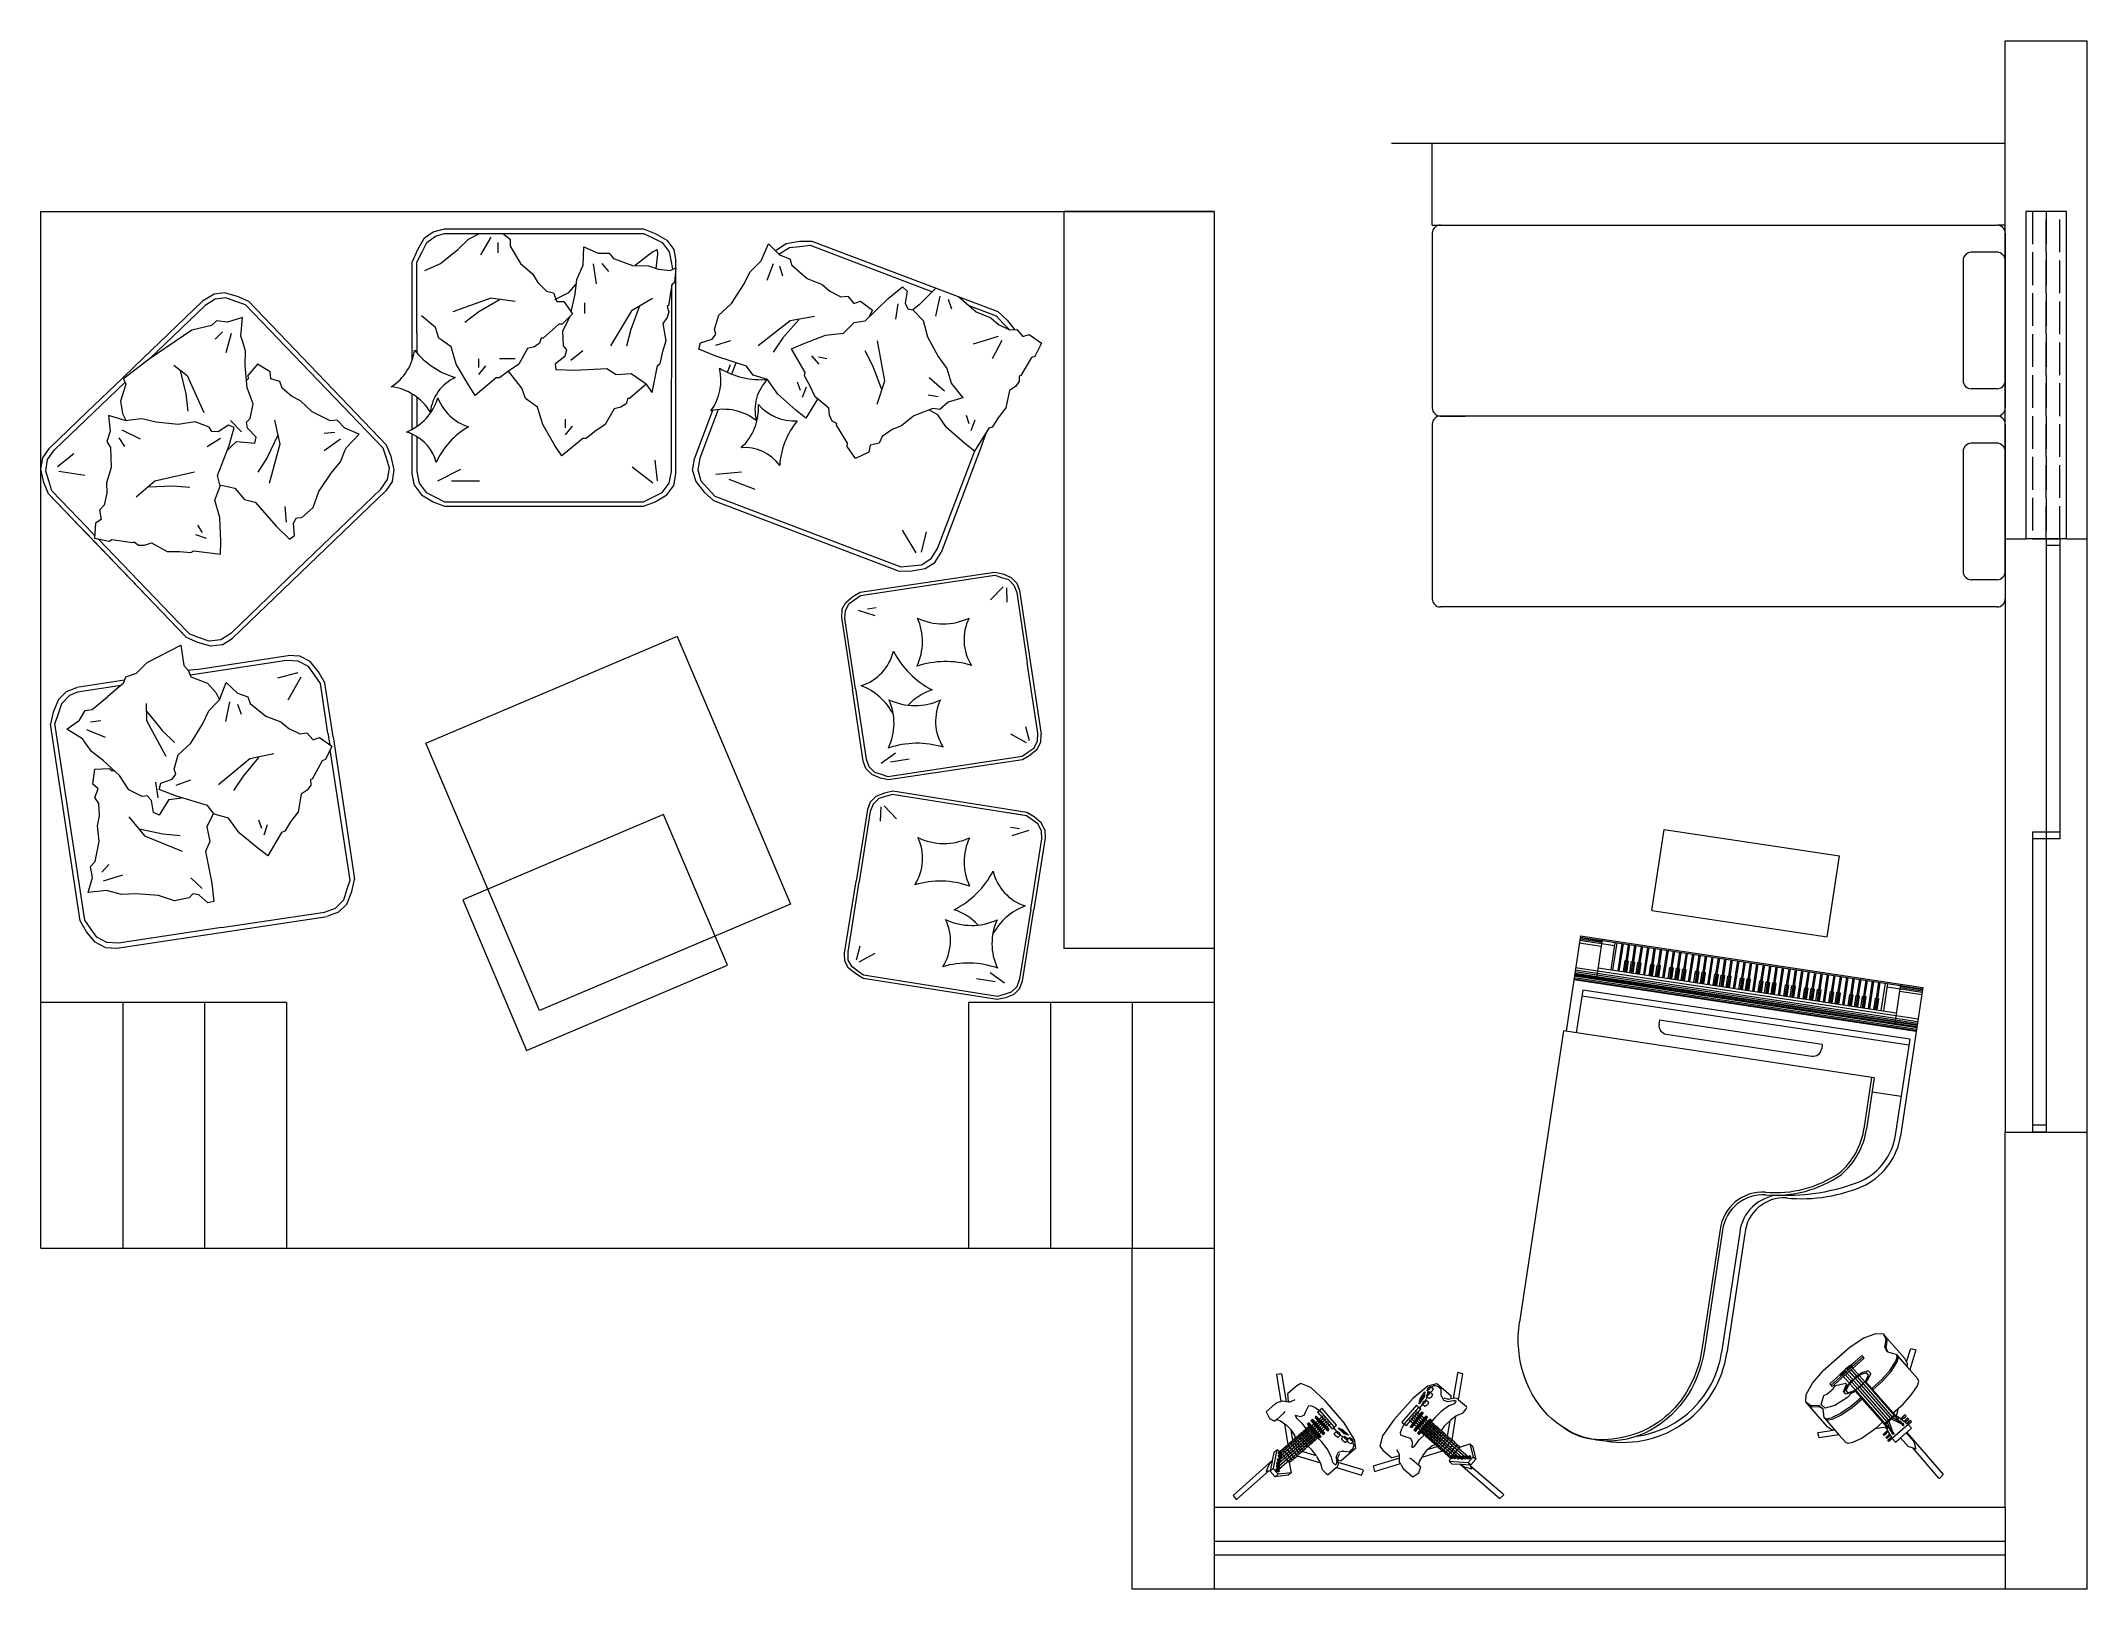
# Model space of a CAD drawing. Header units: millimetres. Extents: x 19901 to 59163, y 13732 to 30178.
# Drawn here: x 24103 to 24853, y 13732 to 14300 of the extents above; entities that cross this region are included whole.
import ezdxf

# ---------------------------------------------------------------- set-up
doc = ezdxf.new("R2010")
doc.units = ezdxf.units.MM
doc.linetypes.add('ACAD_ISO02W100', pattern=[15, 12, -3])
for name, color, linetype, lineweight in [('A-FURN', 8, 'Continuous', 13), ('PROIEZIONI', 145, 'Continuous', 13), ('Vetro', 150, 'Continuous', 15), ('Wall', 255, 'Continuous', 20)]:
    doc.layers.add(name, color=color, linetype=linetype, lineweight=lineweight)

msp = doc.modelspace()

# ---------------------------------------------------------------- linework, layer by layer
at = {"layer": 'A-FURN'}
for p, q in [((24612.97, 14232.2), (24612.97, 14262.2)), ((24612.97, 14262.2), (24822.97, 14262.2)), ((24822.97, 14232.2), (24822.97, 14262.2)), ((24532.97, 14237.2), (24477.97, 14237.2)), ((24477.97, 14237.2), (24477.97, 13967.03)), ((24243.62, 14227.47), (24246.69, 14229.77)), ((24244.47, 14225.77), (24247.65, 14228.16)), ((24246.69, 14229.77), (24250.95, 14230.85)), ((24247.65, 14228.16), (24250.95, 14229.16)), ((24250.95, 14230.85), (24323.87, 14230.85)), ((24250.95, 14229.15), (24323.87, 14229.15)), ((24259.66, 14227.06), (24263.48, 14228.97)), ((24263.48, 14228.97), (24263.85, 14229.15)), ((24267.93, 14227.7), (24264.11, 14221.33)), ((24272.31, 14229.15), (24274.94, 14227.06)), ((24323.87, 14230.85), (24328.11, 14229.15)), ((24323.87, 14229.15), (24327.26, 14227.46)), ((24328.11, 14229.15), (24332.35, 14226.61)), ((24612.97, 14232.2), (24819.97, 14232.2)), ((24612.97, 14229.2), (24612.97, 14165.2)), ((24615.97, 14232.2), (24624.97, 14232.2)), ((24822.97, 14232.2), (24819.97, 14232.2)), ((24822.97, 14229.2), (24822.97, 14165.2)), ((24239.08, 14218.64), (24241.08, 14223.23)), ((24240.77, 14218.54), (24242.77, 14222.38)), ((24241.08, 14223.23), (24243.62, 14227.47)), ((24242.77, 14222.38), (24244.47, 14225.77)), ((24249.47, 14218.15), (24255.84, 14223.24)), ((24255.84, 14223.24), (24259.66, 14227.06)), ((24270.48, 14225.79), (24270.48, 14221.97)), ((24274.94, 14227.06), (24274.94, 14224.51)), ((24274.94, 14224.51), (24278.75, 14218.15)), ((24301.73, 14217.48), (24301.99, 14224.24)), ((24301.99, 14224.24), (24307.17, 14221.89)), ((24307.17, 14221.89), (24311.25, 14221.92)), ((24311.25, 14221.92), (24312.85, 14219.94)), ((24327.26, 14222.37), (24320.84, 14217.37)), ((24327.26, 14227.46), (24330.66, 14225.76)), ((24327.26, 14222.37), (24328.91, 14223.28)), ((24328.96, 14221.52), (24328.38, 14216.26)), ((24328.91, 14223.28), (24328.96, 14221.52)), ((24330.66, 14225.76), (24333.2, 14222.37)), ((24332.35, 14226.61), (24334.9, 14223.22)), ((24333.2, 14222.37), (24334.05, 14218.13)), ((24334.9, 14223.22), (24335.74, 14218.98)), ((24367.01, 14219.09), (24369.64, 14225.32)), ((24369.64, 14225.32), (24373.66, 14221.28)), ((24372.54, 14223.13), (24372.26, 14222.69)), ((24372.54, 14223.13), (24376.12, 14225.4)), ((24373.58, 14221.35), (24373.82, 14221.73)), ((24373.66, 14221.28), (24377.48, 14219.86)), ((24373.82, 14221.73), (24377.4, 14224)), ((24376.12, 14225.4), (24380.99, 14226.27)), ((24377.4, 14224), (24381.18, 14224.38)), ((24380.99, 14226.27), (24385.55, 14226.35)), ((24381.18, 14224.38), (24384.95, 14224.77)), ((24384.95, 14224.77), (24429.73, 14207.77)), ((24385.55, 14226.35), (24453.73, 14200.47)), ((24819.97, 14222.2), (24810.53, 14222.2)), ((24820.36, 14222.2), (24810.91, 14222.2)), ((24239.08, 14182.79), (24239.08, 14218.64)), ((24240.77, 14192.73), (24240.77, 14218.54)), ((24243.75, 14215.6), (24249.47, 14218.15)), ((24278.75, 14218.15), (24283.21, 14214.33)), ((24283.21, 14214.33), (24285.12, 14211.15)), ((24299.38, 14212.29), (24301.14, 14216.18)), ((24301.14, 14216.18), (24301.73, 14217.48)), ((24305.41, 14218), (24306.45, 14210.65)), ((24308.59, 14218.12), (24310.99, 14215.15)), ((24312.85, 14219.94), (24319.83, 14217.4)), ((24319.83, 14217.4), (24325.69, 14217.24)), ((24325.69, 14217.24), (24329.18, 14215.97)), ((24329.18, 14215.97), (24333.66, 14215.5)), ((24333.66, 14215.5), (24335.74, 14216.48)), ((24334.05, 14218.13), (24334.49, 14215.89)), ((24335.74, 14216.48), (24335.18, 14211.1)), ((24335.74, 14140.97), (24335.74, 14218.98)), ((24360.54, 14210.25), (24362.97, 14215.08)), ((24362.97, 14215.08), (24366, 14218.09)), ((24366, 14218.09), (24367.01, 14219.09)), ((24369.2, 14211.94), (24371.53, 14218.07)), ((24373.64, 14217.26), (24374.84, 14213.63)), ((24377.48, 14219.86), (24378.27, 14217.44)), ((24378.27, 14217.44), (24383.89, 14212.59)), ((24383.89, 14212.59), (24389.32, 14210.36)), ((24807.53, 14219.2), (24807.53, 14175.2)), ((24807.53, 14219.17), (24807.53, 14175.2)), ((24822.97, 14175.2), (24822.97, 14219.2)), ((24166.42, 14206.83), (24162.16, 14204.25)), ((24166.84, 14205), (24163.2, 14202.68)), ((24170.23, 14207.3), (24166.42, 14206.83)), ((24170.8, 14205.49), (24166.84, 14205)), ((24175, 14206), (24170.23, 14207.3)), ((24174.37, 14204.22), (24170.8, 14205.49)), ((24179.16, 14204.12), (24175, 14206)), ((24267.93, 14205.42), (24253.93, 14200.33)), ((24276.84, 14204.14), (24267.93, 14205.42)), ((24285.12, 14211.15), (24288.3, 14207.96)), ((24288.3, 14207.96), (24290.85, 14207.33)), ((24290.85, 14207.33), (24292.12, 14204.14)), ((24291.39, 14204.92), (24295.21, 14206.82)), ((24295.21, 14206.82), (24296.48, 14207.46)), ((24296.48, 14207.46), (24299.2, 14210.57)), ((24297.38, 14200.34), (24298.82, 14206.92)), ((24298.82, 14206.92), (24299.38, 14212.29)), ((24327.16, 14205.32), (24319.44, 14200.7)), ((24334.19, 14210.3), (24332.95, 14202.74)), ((24334.05, 14141.82), (24334.19, 14210.3)), ((24335.18, 14211.1), (24334.19, 14210.3)), ((24356.09, 14203.42), (24360.54, 14210.25)), ((24389.32, 14210.36), (24392.13, 14207.94)), ((24392.13, 14207.94), (24396.15, 14205.91)), ((24396.15, 14205.91), (24398.77, 14206.1)), ((24398.77, 14206.1), (24400.97, 14203.48)), ((24405.06, 14197.04), (24413.57, 14205.27)), ((24413.57, 14205.27), (24418.83, 14209.53)), ((24418.83, 14209.53), (24420.49, 14207.95)), ((24420.49, 14207.95), (24419.74, 14203.56)), ((24424.83, 14202.9), (24427.86, 14205.91)), ((24427.86, 14205.91), (24431.05, 14209.08)), ((24432.49, 14206.1), (24430.85, 14198.86)), ((24435.5, 14205.08), (24436.7, 14201.45)), ((24439.38, 14205.92), (24445.75, 14200.42)), ((24137.19, 14180.25), (24162.16, 14204.25)), ((24163.2, 14202.68), (24142.67, 14183.09)), ((24176.85, 14198.26), (24171.42, 14196.56)), ((24177.94, 14202.94), (24174.37, 14204.22)), ((24176.27, 14191.51), (24176.85, 14198.26)), ((24228.47, 14150.36), (24177.94, 14202.94)), ((24229.69, 14151.54), (24179.16, 14204.12)), ((24247.57, 14194.6), (24242.52, 14198.9)), ((24263.48, 14200.33), (24258.39, 14196.51)), ((24271.12, 14204.78), (24263.48, 14200.33)), ((24292.12, 14204.14), (24294.67, 14204.14)), ((24297.85, 14199.69), (24294.03, 14195.87)), ((24294.24, 14193.37), (24297.08, 14198.96)), ((24294.67, 14204.14), (24297.85, 14199.69)), ((24302.21, 14203.64), (24302.21, 14199.82)), ((24319.44, 14200.7), (24311.77, 14187.92)), ((24322.31, 14202.21), (24319.18, 14193.94)), ((24332.48, 14198.26), (24330.91, 14196.17)), ((24332.95, 14202.74), (24332.46, 14202.34)), ((24332.46, 14202.34), (24333.16, 14200.45)), ((24333.16, 14200.45), (24332.48, 14198.26)), ((24349.82, 14193.98), (24351.44, 14199.21)), ((24351.44, 14199.21), (24356.09, 14203.42)), ((24380.82, 14197.51), (24374.97, 14190.88)), ((24386.46, 14198.7), (24377.6, 14197.12)), ((24400.97, 14203.48), (24403.39, 14204.28)), ((24403.39, 14204.28), (24407.81, 14201.04)), ((24407.81, 14201.04), (24406.49, 14198.42)), ((24417.12, 14203.36), (24416.15, 14197.72)), ((24419.74, 14203.56), (24420.67, 14201.46)), ((24420.67, 14201.46), (24422.55, 14201.14)), ((24424.83, 14202.9), (24422.55, 14201.14)), ((24422.55, 14201.14), (24426.4, 14197.25)), ((24443.13, 14202.68), (24453.13, 14198.88)), ((24445.75, 14200.42), (24451.18, 14198.19)), ((24451.18, 14198.19), (24453.99, 14195.76)), ((24453.13, 14198.88), (24455.7, 14196.09)), ((24453.73, 14200.47), (24457.09, 14197.38)), ((24158.3, 14193.67), (24142.67, 14183.09)), ((24165.54, 14195.33), (24158.3, 14193.67)), ((24167.38, 14197.09), (24165.54, 14195.33)), ((24169.55, 14193), (24166.79, 14190.35)), ((24171.42, 14196.56), (24167.38, 14197.09)), ((24172.69, 14192.49), (24170.74, 14185.32)), ((24176.69, 14190.16), (24176.27, 14191.51)), ((24177.96, 14186.08), (24176.69, 14190.16)), ((24240.77, 14192.73), (24240.77, 14185.33)), ((24248.84, 14190.78), (24247.57, 14194.6)), ((24253.29, 14187.59), (24248.84, 14190.78)), ((24286.39, 14190.78), (24285.76, 14188.87)), ((24287.03, 14190.78), (24286.39, 14190.78)), ((24292.76, 14195.87), (24287.03, 14190.78)), ((24294.03, 14195.87), (24292.76, 14195.87)), ((24294.57, 14187.91), (24294.24, 14193.37)), ((24319.18, 14193.94), (24317.63, 14187.76)), ((24330.91, 14196.17), (24332.04, 14189.71)), ((24344.77, 14188.97), (24349, 14190.36)), ((24349, 14190.36), (24350.41, 14192.17)), ((24350.41, 14192.17), (24349.82, 14193.98)), ((24377.6, 14197.12), (24365.9, 14187.89)), ((24374.97, 14190.88), (24371.33, 14185.66)), ((24382.31, 14188.68), (24390.59, 14191.78)), ((24390.59, 14191.78), (24397.19, 14192.58)), ((24397.19, 14192.58), (24401.08, 14196.43)), ((24401.08, 14196.43), (24405.06, 14197.04)), ((24426.4, 14197.25), (24427.94, 14191.17)), ((24427.94, 14191.17), (24431.88, 14184.04)), ((24453.89, 14191.34), (24444.65, 14188.5)), ((24453.99, 14195.76), (24458.01, 14193.74)), ((24455.7, 14196.09), (24458.01, 14193.74)), ((24457.09, 14197.38), (24459.86, 14193.87)), ((24458.01, 14193.74), (24460.63, 14193.93)), ((24460.63, 14193.93), (24462.83, 14191.3)), ((24462.83, 14191.3), (24465.25, 14192.1)), ((24465.25, 14192.1), (24469.67, 14188.87)), ((24142.67, 14183.09), (24133.2, 14175.83)), ((24177.85, 14180.68), (24177.96, 14186.08)), ((24255.2, 14181.23), (24253.29, 14187.59)), ((24263.48, 14179.96), (24263.48, 14183.14)), ((24271.02, 14183.27), (24276.75, 14183.27)), ((24281.3, 14186.96), (24278.12, 14181.23)), ((24283.85, 14187.59), (24281.3, 14186.96)), ((24285.76, 14188.87), (24283.85, 14187.59)), ((24291.63, 14181.43), (24295.09, 14184.23)), ((24295.77, 14186.42), (24294.57, 14187.91)), ((24295.09, 14184.23), (24295.77, 14186.42)), ((24297.19, 14182.66), (24301.64, 14186.26)), ((24330.68, 14185.33), (24329.81, 14181.35)), ((24332.04, 14189.71), (24330.68, 14185.33)), ((24344.16, 14186.76), (24344.77, 14188.97)), ((24350.39, 14184.12), (24344.16, 14186.76)), ((24361.65, 14180.46), (24350.39, 14184.12)), ((24350.4, 14188.15), (24355.84, 14189.94)), ((24378.11, 14186.82), (24382.31, 14188.68)), ((24383.09, 14178.21), (24378.11, 14186.82)), ((24385.42, 14184.27), (24388.13, 14181.22)), ((24387.93, 14183.84), (24391.07, 14183.3)), ((24408.01, 14180.39), (24405.11, 14186.05)), ((24412.27, 14175.14), (24409.62, 14189.8)), ((24431.88, 14184.04), (24435, 14179.63)), ((24455.18, 14189.94), (24451.67, 14183.11)), ((24466.03, 14183.65), (24462.18, 14177.02)), ((24467.24, 14184.04), (24466.03, 14183.65)), ((24469.67, 14188.87), (24467.24, 14184.04)), ((24119.82, 14163.57), (24132.82, 14176.05)), ((24132.82, 14176.05), (24137.19, 14180.25)), ((24133.2, 14175.83), (24134.05, 14173.9)), ((24151.69, 14180.9), (24156.62, 14177.05)), ((24153.96, 14178.91), (24156.04, 14170.31)), ((24156.62, 14177.05), (24162.65, 14163.43)), ((24178.59, 14172.56), (24177.85, 14180.68)), ((24178.97, 14175.79), (24178.35, 14175.19)), ((24182.35, 14181.18), (24178.86, 14177.06)), ((24178.86, 14177.06), (24178.97, 14175.79)), ((24187.06, 14178.38), (24182.35, 14181.18)), ((24187.27, 14175.85), (24187.06, 14178.38)), ((24190.55, 14174.85), (24187.27, 14175.85)), ((24259.66, 14173.59), (24255.2, 14181.23)), ((24269.84, 14176.14), (24262.2, 14169.77)), ((24263.48, 14177.41), (24266.02, 14180.59)), ((24271.12, 14176.14), (24269.84, 14176.14)), ((24274.3, 14178.68), (24271.12, 14176.14)), ((24278.12, 14181.23), (24274.3, 14178.68)), ((24279.3, 14172.45), (24274.3, 14178.68)), ((24291.85, 14179.14), (24291.63, 14181.43)), ((24298.61, 14178.89), (24291.85, 14179.14)), ((24310.43, 14179.46), (24298.61, 14178.89)), ((24313.83, 14177.3), (24310.43, 14179.46)), ((24319.29, 14177.63), (24313.83, 14177.3)), ((24324.78, 14173.89), (24319.29, 14177.63)), ((24328.82, 14180.54), (24326.9, 14170.79)), ((24328.82, 14180.54), (24329.81, 14181.35)), ((24354.58, 14178.22), (24355.69, 14181.14)), ((24357.66, 14181.54), (24356.15, 14177.56)), ((24364.05, 14177.23), (24361.65, 14180.46)), ((24369.28, 14175.6), (24364.05, 14177.23)), ((24373.09, 14170.16), (24369.28, 14175.6)), ((24382.88, 14176.96), (24383.09, 14178.21)), ((24384.85, 14173.39), (24382.88, 14176.96)), ((24411.11, 14172.11), (24408.01, 14180.39)), ((24409.51, 14166.57), (24412.27, 14175.14)), ((24434.23, 14171.36), (24428.6, 14176.2)), ((24435, 14179.63), (24436.24, 14175.54)), ((24436.24, 14175.54), (24436.65, 14174.18)), ((24461.58, 14176.82), (24461.57, 14174.8)), ((24462.18, 14177.02), (24461.58, 14176.82)), ((24107.91, 14149.77), (24133.71, 14174.49)), ((24134.05, 14173.9), (24132.12, 14167.64)), ((24132.12, 14167.64), (24132.93, 14163.12)), ((24156.04, 14170.31), (24156.81, 14163.99)), ((24180.72, 14166.67), (24178.59, 14172.56)), ((24191.4, 14172.36), (24190.55, 14174.85)), ((24194.83, 14169.46), (24191.4, 14172.36)), ((24198.17, 14167.82), (24194.83, 14169.46)), ((24202.35, 14163.7), (24198.17, 14167.82)), ((24239.08, 14157.33), (24239.08, 14170.25)), ((24240.77, 14169.1), (24240.77, 14158.37)), ((24262.2, 14169.77), (24259.66, 14173.59)), ((24280.57, 14168.63), (24279.3, 14172.45)), ((24285.03, 14165.45), (24280.57, 14168.63)), ((24318.12, 14168.63), (24317.49, 14166.72)), ((24318.76, 14168.63), (24318.12, 14168.63)), ((24324.78, 14173.89), (24318.76, 14168.63)), ((24324.78, 14173.89), (24326.9, 14170.79)), ((24379.71, 14164.3), (24373.09, 14170.16)), ((24381.34, 14171.54), (24380.35, 14174.56)), ((24382.14, 14169.12), (24383.56, 14172.94)), ((24387.66, 14168.43), (24383.32, 14161.47)), ((24386.71, 14169.19), (24384.85, 14173.39)), ((24391.82, 14165.09), (24386.71, 14169.19)), ((24431.91, 14169.18), (24428.15, 14169.82)), ((24440.91, 14168.92), (24435.46, 14167.28)), ((24436.65, 14174.18), (24440.91, 14168.92)), ((24457.94, 14171.59), (24456.71, 14165.16)), ((24460.16, 14173), (24457.94, 14171.59)), ((24461.57, 14174.8), (24460.16, 14173)), ((24819.97, 14172.2), (24810.53, 14172.2)), ((24106.13, 14150.41), (24119.82, 14163.57)), ((24106.13, 14150.41), (24119.82, 14163.57)), ((24134.27, 14160.49), (24127.77, 14162.36)), ((24127.77, 14162.36), (24128.39, 14156.7)), ((24132.93, 14163.12), (24134.27, 14160.49)), ((24135.69, 14160.65), (24134.27, 14160.49)), ((24139.93, 14161.11), (24135.69, 14160.65)), ((24145.21, 14159.97), (24139.93, 14161.11)), ((24159.51, 14160.11), (24153.32, 14159.14)), ((24164.6, 14158.09), (24159.51, 14160.11)), ((24176.47, 14156.4), (24172.5, 14160.53)), ((24178.34, 14159.96), (24179.72, 14161.28)), ((24179.72, 14161.28), (24180.72, 14166.67)), ((24188.55, 14160.63), (24190.57, 14151.85)), ((24209.01, 14160.43), (24202.35, 14163.7)), ((24211.55, 14160.65), (24209.01, 14160.43)), ((24214.35, 14157.69), (24211.55, 14160.65)), ((24286.93, 14159.09), (24285.03, 14165.45)), ((24295.21, 14157.81), (24295.21, 14161)), ((24313.03, 14164.81), (24309.85, 14159.09)), ((24315.58, 14165.45), (24313.03, 14164.81)), ((24317.49, 14166.72), (24315.58, 14165.45)), ((24342.55, 14146.53), (24349.3, 14164.29)), ((24342.55, 14146.53), (24349.3, 14164.29)), ((24351.22, 14164.57), (24344.44, 14146.72)), ((24383.32, 14161.47), (24379.71, 14164.3)), ((24392.01, 14162.47), (24391.82, 14165.09)), ((24392.94, 14160.37), (24392.01, 14162.47)), ((24394.72, 14159.42), (24392.94, 14160.37)), ((24422.99, 14162.32), (24418.47, 14158.57)), ((24429.91, 14165), (24422.99, 14162.32)), ((24431.69, 14162.65), (24428.47, 14164.44)), ((24432.41, 14164.57), (24429.91, 14165)), ((24434.95, 14157.98), (24431.69, 14162.65)), ((24435.46, 14167.28), (24432.41, 14164.57)), ((24443.2, 14159.36), (24442.21, 14162.39)), ((24444, 14156.95), (24445.42, 14160.77)), ((24453.88, 14161.54), (24451.65, 14158.13)), ((24456.71, 14165.16), (24453.88, 14161.54)), ((24819.97, 14162.2), (24615.97, 14162.2)), ((24615.97, 14162.2), (24624.97, 14162.2)), ((24128.39, 14156.7), (24127.09, 14152.83)), ((24127.09, 14152.83), (24128.47, 14150.69)), ((24131.53, 14154.18), (24133.6, 14150.97)), ((24132.63, 14157.16), (24139.29, 14153.88)), ((24153.32, 14159.14), (24145.21, 14159.97)), ((24168.78, 14153.96), (24163.96, 14150.86)), ((24165.64, 14156.48), (24164.6, 14158.09)), ((24167.93, 14156.45), (24165.64, 14156.48)), ((24171.68, 14158.86), (24167.93, 14156.45)), ((24173.78, 14157.95), (24171.68, 14158.86)), ((24171.92, 14151.44), (24173.78, 14157.95)), ((24174.6, 14152.83), (24172.51, 14150.83)), ((24174.6, 14152.83), (24181.34, 14152.25)), ((24178.74, 14157.7), (24178.34, 14159.96)), ((24181.83, 14154.49), (24178.74, 14157.7)), ((24181.34, 14152.25), (24181.83, 14154.49)), ((24189.67, 14154.97), (24185.87, 14146.99)), ((24212.77, 14153.72), (24206.75, 14149.38)), ((24210.65, 14156.1), (24206.85, 14155.78)), ((24219.64, 14155.58), (24214.35, 14157.69)), ((24214.94, 14150.71), (24219.64, 14155.58)), ((24239.08, 14140.97), (24239.08, 14155.56)), ((24239.08, 14142.66), (24239.08, 14155.56)), ((24240.77, 14154.67), (24240.77, 14141.82)), ((24291.39, 14151.45), (24286.93, 14159.09)), ((24301.57, 14153.99), (24293.94, 14147.63)), ((24295.21, 14155.27), (24297.76, 14158.45)), ((24302.85, 14153.99), (24301.57, 14153.99)), ((24306.03, 14156.54), (24302.85, 14153.99)), ((24309.85, 14159.09), (24306.03, 14156.54)), ((24394.61, 14158.79), (24394.72, 14159.42)), ((24398.66, 14152.29), (24394.61, 14158.79)), ((24411.33, 14154.63), (24410.27, 14152.23)), ((24415.01, 14157.23), (24411.33, 14154.63)), ((24418.47, 14158.57), (24415.01, 14157.23)), ((24441.57, 14152.12), (24434.95, 14157.98)), ((24450.45, 14157.73), (24445.18, 14149.29)), ((24447.77, 14151.33), (24449.82, 14156.73)), ((24451.65, 14158.13), (24450.45, 14157.73)), ((24612.97, 14159.2), (24612.97, 14095.2)), ((24822.97, 14159.2), (24822.97, 14095.2)), ((24102.97, 14142.67), (24103.66, 14146.86)), ((24103.66, 14146.86), (24106.13, 14150.41)), ((24104.76, 14142.04), (24105.44, 14146.22)), ((24105.44, 14146.22), (24107.91, 14149.77)), ((24108.99, 14143.75), (24115.08, 14148.43)), ((24128.47, 14150.69), (24128.71, 14143.27)), ((24167.69, 14140.38), (24171.92, 14151.44)), ((24172.51, 14150.83), (24171.2, 14149.57)), ((24185.87, 14146.99), (24182.49, 14141.59)), ((24190.57, 14151.85), (24186.67, 14137.47)), ((24209.34, 14141.3), (24212.83, 14145.42)), ((24212.83, 14145.42), (24214.41, 14149.39)), ((24214.41, 14149.39), (24214.94, 14150.71)), ((24229.59, 14146.74), (24228.47, 14150.36)), ((24230.72, 14143.12), (24229.59, 14146.74)), ((24231.4, 14147.3), (24229.69, 14151.54)), ((24232.51, 14142.48), (24231.4, 14147.3)), ((24293.94, 14147.63), (24291.39, 14151.45)), ((24328.96, 14138.42), (24328.11, 14146.06)), ((24341.84, 14142.27), (24342.55, 14146.53)), ((24344.44, 14146.72), (24343.73, 14142.46)), ((24398.44, 14151.03), (24398.66, 14152.29)), ((24401.56, 14146.62), (24398.44, 14151.03)), ((24406.49, 14149), (24401.56, 14146.62)), ((24406.92, 14151.51), (24406.49, 14149)), ((24410.27, 14152.23), (24406.92, 14151.51)), ((24431.64, 14113.62), (24444.87, 14148.47)), ((24447.77, 14151.33), (24432.93, 14112.22)), ((24445.18, 14149.29), (24441.57, 14152.12)), ((24444.87, 14148.47), (24445.18, 14149.29)), ((24807.53, 14149.2), (24807.53, 14105.2)), ((24807.53, 14149.17), (24807.53, 14105.2)), ((24819.97, 14152.2), (24810.53, 14152.2)), ((24820.36, 14152.2), (24810.91, 14152.2)), ((24822.97, 14105.2), (24822.97, 14149.2)), ((24104.08, 14137.85), (24102.97, 14142.67)), ((24105.79, 14133.62), (24104.08, 14137.85)), ((24105.89, 14138.42), (24104.76, 14142.04)), ((24107.01, 14134.8), (24105.89, 14138.42)), ((24109.55, 14141.94), (24119.12, 14140.55)), ((24128.71, 14143.27), (24127.04, 14137.65)), ((24127.04, 14137.65), (24127.16, 14133.94)), ((24137.91, 14132.54), (24144.71, 14138.44)), ((24144.71, 14138.44), (24159.23, 14141.75)), ((24168.69, 14136.48), (24167.69, 14140.38)), ((24204.81, 14134.53), (24209.34, 14141.3)), ((24227.57, 14135.39), (24230.04, 14138.93)), ((24231.82, 14138.3), (24229.35, 14134.75)), ((24230.04, 14138.93), (24230.72, 14143.12)), ((24231.82, 14138.3), (24232.51, 14142.48)), ((24239.92, 14136.73), (24239.08, 14140.97)), ((24240.77, 14141.82), (24241.62, 14137.58)), ((24241.62, 14137.58), (24244.16, 14134.18)), ((24248.4, 14138.42), (24256.88, 14142.66)), ((24253.49, 14138.42), (24263.67, 14138.42)), ((24327.26, 14137.58), (24319.63, 14143.51)), ((24330.66, 14134.18), (24333.2, 14137.58)), ((24333.2, 14137.58), (24334.05, 14141.82)), ((24334.9, 14136.73), (24335.74, 14140.97)), ((24341.84, 14142.27), (24343.02, 14138.19)), ((24343.02, 14138.19), (24346.08, 14134.31)), ((24343.73, 14142.46), (24344.9, 14138.39)), ((24344.9, 14138.39), (24347.47, 14135.6)), ((24350.37, 14140.84), (24359.8, 14141.8)), ((24355.13, 14139.04), (24364.64, 14135.43)), ((24156.32, 14081.04), (24105.79, 14133.62)), ((24119.68, 14119.16), (24105.79, 14133.62)), ((24119.81, 14121.47), (24107.01, 14134.8)), ((24127.16, 14133.94), (24126.21, 14129.54)), ((24142.38, 14136.18), (24151.21, 14136.57)), ((24151.21, 14136.57), (24157.56, 14136.12)), ((24166.67, 14131.4), (24168.69, 14136.48)), ((24168.51, 14125.01), (24166.67, 14131.4)), ((24168.58, 14136.92), (24174.04, 14135.77)), ((24229.35, 14134.75), (24173.1, 14080.7)), ((24174.04, 14135.77), (24177.59, 14131.6)), ((24177.59, 14131.6), (24181.5, 14130.65)), ((24181.5, 14130.65), (24189.28, 14121.72)), ((24200.05, 14108.95), (24227.57, 14135.39)), ((24202.75, 14128.61), (24204.81, 14134.53)), ((24239.92, 14136.73), (24242.47, 14133.34)), ((24242.47, 14133.34), (24246.71, 14130.79)), ((24244.16, 14134.18), (24247.56, 14132.49)), ((24246.71, 14130.79), (24250.95, 14129.1)), ((24247.56, 14132.49), (24250.95, 14130.79)), ((24250.95, 14130.79), (24323.87, 14130.79)), ((24323.87, 14130.79), (24327.26, 14132.49)), ((24323.87, 14129.1), (24328.11, 14130.79)), ((24327.26, 14132.49), (24330.66, 14134.18)), ((24328.11, 14130.79), (24332.35, 14133.34)), ((24332.35, 14133.34), (24334.9, 14136.73)), ((24346.08, 14134.31), (24349.44, 14131.22)), ((24347.47, 14135.6), (24350.04, 14132.81)), ((24349.44, 14131.22), (24417.61, 14105.34)), ((24350.04, 14132.81), (24418.22, 14106.92)), ((24122.93, 14122.88), (24122.67, 14117.41)), ((24125.07, 14124.26), (24122.93, 14122.88)), ((24126.21, 14129.54), (24124.41, 14127.63)), ((24124.41, 14127.63), (24125.07, 14124.26)), ((24168.91, 14116.18), (24168.51, 14125.01)), ((24192.98, 14123.31), (24192.49, 14129.02)), ((24195.57, 14122.89), (24196.67, 14124.9)), ((24195.94, 14118.45), (24195.57, 14122.89)), ((24196.67, 14124.9), (24198.58, 14125.06)), ((24198.58, 14125.06), (24202.75, 14128.61)), ((24250.95, 14129.1), (24323.87, 14129.1)), ((24119.39, 14119.47), (24153.08, 14084.4)), ((24119.81, 14121.47), (24122.71, 14118.32)), ((24122.67, 14117.41), (24127.95, 14116.27)), ((24156.44, 14083.35), (24124.07, 14117.11)), ((24127.95, 14116.27), (24129.02, 14116.96)), ((24129.02, 14116.96), (24136.59, 14115.79)), ((24136.59, 14115.79), (24137.13, 14116.13)), ((24137.13, 14116.13), (24138.7, 14114.87)), ((24140.99, 14114.84), (24143.48, 14115.68)), ((24143.48, 14115.68), (24149.26, 14112.59)), ((24163.63, 14117.32), (24159.76, 14118.61)), ((24162.25, 14119.46), (24160.52, 14122.13)), ((24168.84, 14111.59), (24168.91, 14116.18)), ((24189.28, 14121.72), (24194.14, 14117.02)), ((24194.14, 14117.02), (24195.94, 14118.45)), ((24423.8, 14112.06), (24418.77, 14120.32)), ((24425.68, 14112.25), (24427.6, 14119.69)), ((24138.7, 14114.87), (24140.99, 14114.84)), ((24149.26, 14112.59), (24153.84, 14112.52)), ((24153.84, 14112.52), (24157.9, 14112.11)), ((24157.9, 14112.11), (24158.97, 14112.8)), ((24158.97, 14112.8), (24168.84, 14111.59)), ((24200.05, 14108.95), (24172.54, 14082.51)), ((24421.99, 14107.31), (24425.76, 14107.69)), ((24425.76, 14107.69), (24429.34, 14109.96)), ((24427.05, 14106.29), (24430.63, 14108.56)), ((24429.34, 14109.96), (24431.64, 14113.62)), ((24430.63, 14108.56), (24432.93, 14112.22)), ((24403.26, 14097.59), (24452.48, 14105.01)), ((24403.26, 14097.59), (24452.48, 14105.01)), ((24403.43, 14096.45), (24452.65, 14103.86)), ((24403.43, 14096.45), (24452.65, 14103.86)), ((24417.61, 14105.34), (24422.18, 14105.42)), ((24418.22, 14106.92), (24421.99, 14107.31)), ((24422.18, 14105.42), (24427.05, 14106.29)), ((24452.48, 14105.01), (24455.51, 14104.3)), ((24452.48, 14105.01), (24455.51, 14104.3)), ((24452.65, 14103.86), (24455.11, 14103.06)), ((24452.65, 14103.86), (24455.11, 14103.06)), ((24455.11, 14103.06), (24457.57, 14102.26)), ((24455.11, 14103.06), (24457.57, 14102.26)), ((24455.51, 14104.3), (24458.63, 14103.01)), ((24455.51, 14104.3), (24458.63, 14103.01)), ((24457.57, 14102.26), (24459.63, 14100.23)), ((24457.57, 14102.26), (24459.63, 14100.23)), ((24458.63, 14103.01), (24460.69, 14100.98)), ((24458.63, 14103.01), (24460.69, 14100.98)), ((24459.63, 14100.23), (24460.64, 14097.46)), ((24459.63, 14100.23), (24460.64, 14097.46)), ((24460.69, 14100.98), (24461.7, 14098.2)), ((24819.97, 14102.2), (24810.53, 14102.2)), ((24396.59, 14091.32), (24397.97, 14093.87)), ((24396.59, 14091.32), (24397.97, 14093.87)), ((24397.83, 14090.92), (24399.2, 14093.47)), ((24397.83, 14090.92), (24399.2, 14093.47)), ((24397.97, 14093.87), (24400.57, 14096.02)), ((24397.97, 14093.87), (24400.57, 14096.02)), ((24399.2, 14093.47), (24401.31, 14094.96)), ((24399.2, 14093.47), (24401.31, 14094.96)), ((24400.57, 14096.02), (24403.26, 14097.59)), ((24400.57, 14096.02), (24403.26, 14097.59)), ((24401.31, 14094.96), (24403.43, 14096.45)), ((24401.31, 14094.96), (24403.43, 14096.45)), ((24403.43, 14096.45), (24409.94, 14097.43)), ((24403.43, 14096.45), (24409.94, 14097.43)), ((24455.63, 14099.63), (24451.08, 14094.85)), ((24455.63, 14099.63), (24451.08, 14094.85)), ((24456.86, 14099.23), (24457.06, 14093.99)), ((24456.86, 14099.23), (24457.06, 14093.99)), ((24460.64, 14097.46), (24464.52, 14071.71)), ((24460.64, 14097.46), (24464.52, 14071.71)), ((24461.7, 14098.2), (24469.63, 14045.55)), ((24396.59, 14091.32), (24396.45, 14088.37)), ((24396.59, 14091.32), (24396.45, 14088.37)), ((24396.45, 14088.37), (24400.42, 14062.05)), ((24397.68, 14087.97), (24397.83, 14090.92)), ((24397.68, 14087.97), (24397.83, 14090.92)), ((24401.56, 14062.22), (24397.68, 14087.97)), ((24401.56, 14062.22), (24397.68, 14087.97)), ((24402.49, 14091.04), (24408.64, 14089.04)), ((24402.49, 14091.04), (24408.64, 14089.04)), ((24405.92, 14091.56), (24409.18, 14092.05)), ((24405.92, 14091.56), (24409.18, 14092.05)), ((24819.97, 14092.2), (24615.97, 14092.2)), ((24141.97, 14071.81), (24154.24, 14078.18)), ((24153.08, 14084.4), (24156.02, 14081.34)), ((24154.24, 14078.18), (24155.35, 14070.69)), ((24160.48, 14079.15), (24156.32, 14081.04)), ((24157.54, 14082.21), (24156.44, 14083.35)), ((24161.11, 14080.94), (24157.54, 14082.21)), ((24165.25, 14077.86), (24160.48, 14079.15)), ((24164.68, 14079.67), (24161.11, 14080.94)), ((24168.89, 14080.18), (24164.68, 14079.67)), ((24169.46, 14078.37), (24165.25, 14077.86)), ((24172.54, 14082.51), (24168.89, 14080.18)), ((24169.46, 14078.37), (24173.1, 14080.7)), ((24336.18, 14081.32), (24299.35, 14065.7)), ((24336.18, 14081.32), (24350.42, 14047.74)), ((24141.97, 14071.81), (24137.87, 14067.85)), ((24155.35, 14070.69), (24156.9, 14068.99)), ((24160.04, 14069.32), (24193.55, 14074.39)), ((24192.97, 14072.59), (24162.52, 14067.98)), ((24197.29, 14072.38), (24192.97, 14072.59)), ((24197.87, 14074.19), (24193.55, 14074.39)), ((24201.02, 14070.38), (24197.29, 14072.38)), ((24201.61, 14072.18), (24197.87, 14074.19)), ((24203.21, 14067.28), (24201.02, 14070.38)), ((24204.76, 14068.37), (24201.61, 14072.18)), ((24468.4, 14045.95), (24464.52, 14071.71)), ((24468.4, 14045.95), (24464.52, 14071.71)), ((24112.35, 14061.25), (24116.12, 14062.67)), ((24133.6, 14065.32), (24116.12, 14062.67)), ((24132.33, 14063.42), (24116.37, 14061)), ((24133.17, 14064.11), (24127.45, 14059.39)), ((24132.33, 14063.42), (24132.33, 14063.42)), ((24134.02, 14066.51), (24133.17, 14064.11)), ((24137.87, 14067.85), (24134.02, 14066.51)), ((24156.9, 14068.99), (24157.91, 14066.57)), ((24160.04, 14069.32), (24156.95, 14068.86)), ((24162.52, 14067.98), (24157.63, 14067.24)), ((24157.91, 14066.57), (24164.05, 14064.28)), ((24164.05, 14064.28), (24167.14, 14060.88)), ((24168.4, 14058.22), (24170.89, 14064.51)), ((24170.89, 14064.51), (24175, 14060.57)), ((24197.08, 14068.06), (24189.66, 14066.08)), ((24198.18, 14066.51), (24193.45, 14058.08)), ((24205.39, 14064.18), (24203.21, 14067.28)), ((24207.07, 14064.43), (24204.76, 14068.37)), ((24208.15, 14045.91), (24205.39, 14064.18)), ((24210.07, 14044.6), (24207.07, 14064.43)), ((24244.11, 14042.28), (24299.35, 14065.7)), ((24109.38, 14058.23), (24107.5, 14053.66)), ((24110.47, 14056.68), (24109.3, 14053.07)), ((24112.35, 14061.25), (24109.38, 14058.23)), ((24113.45, 14059.7), (24110.47, 14056.68)), ((24116.37, 14061), (24113.45, 14059.7)), ((24121.73, 14054.66), (24127.45, 14059.39)), ((24141.6, 14056.85), (24141.66, 14050.59)), ((24164.46, 14054.11), (24167.42, 14057.19)), ((24167.14, 14060.88), (24168.4, 14058.22)), ((24167.42, 14057.19), (24168.4, 14058.22)), ((24172.04, 14057.49), (24170.59, 14050.21)), ((24175, 14060.57), (24178.85, 14059.25)), ((24175.08, 14056.55), (24176.37, 14052.95)), ((24178.85, 14059.25), (24179.71, 14056.85)), ((24179.71, 14056.85), (24185.44, 14052.14)), ((24404.39, 14035.72), (24400.42, 14062.05)), ((24401.56, 14062.22), (24405.45, 14036.47)), ((24401.56, 14062.22), (24405.45, 14036.47)), ((24107.5, 14053.66), (24106.46, 14049.21)), ((24117.36, 13977.11), (24106.46, 14049.21)), ((24109.3, 14053.07), (24108.13, 14049.47)), ((24119.04, 13977.36), (24108.13, 14049.47)), ((24112.51, 14047.47), (24117.17, 14050.75)), ((24117.17, 14050.75), (24119.21, 14054.28)), ((24119.21, 14054.28), (24121.73, 14054.66)), ((24121.14, 14050.06), (24124.91, 14050.63)), ((24141.66, 14050.59), (24148.78, 14037.51)), ((24141.81, 14053.83), (24147.36, 14046.95)), ((24157.87, 14042.3), (24162.15, 14049.23)), ((24162.15, 14049.23), (24164.46, 14054.11)), ((24185.44, 14052.14), (24190.92, 14050.04)), ((24190.92, 14050.04), (24193.79, 14047.68)), ((24193.79, 14047.68), (24197.86, 14045.75)), ((24350.42, 14047.74), (24377.74, 13983.29)), ((24465.31, 14043.15), (24463.96, 14048.21)), ((24465.31, 14043.15), (24463.96, 14048.21)), ((24118.22, 14043.83), (24112.51, 14047.47)), ((24119.04, 14042.66), (24118.22, 14043.83)), ((24121.49, 14039.17), (24119.04, 14042.66)), ((24119.63, 14047.26), (24126.49, 14044.44)), ((24147.36, 14046.95), (24151.89, 14042.48)), ((24153.33, 14037.97), (24157.87, 14042.3)), ((24197.86, 14045.75), (24200.47, 14046.01)), ((24200.47, 14046.01), (24202.74, 14043.44)), ((24202.74, 14043.44), (24205.14, 14044.3)), ((24205.14, 14044.3), (24209.63, 14041.17)), ((24209.63, 14041.17), (24207.32, 14036.29)), ((24208.15, 14045.91), (24208.89, 14041.69)), ((24210.07, 14044.6), (24217.34, 13996.52)), ((24285.67, 13944.26), (24244.11, 14042.28)), ((24464.25, 14042.4), (24458.5, 14045.63)), ((24464.25, 14042.4), (24458.5, 14045.63)), ((24464.77, 14038.97), (24466.89, 14040.46)), ((24464.77, 14038.97), (24466.89, 14040.46)), ((24465.51, 14037.91), (24468.12, 14040.06)), ((24465.51, 14037.91), (24468.12, 14040.06)), ((24466.89, 14040.46), (24468.26, 14043)), ((24466.89, 14040.46), (24468.26, 14043)), ((24468.12, 14040.06), (24469.49, 14042.6)), ((24468.12, 14040.06), (24469.49, 14042.6)), ((24468.26, 14043), (24468.4, 14045.95)), ((24468.26, 14043), (24468.4, 14045.95)), ((24469.49, 14042.6), (24469.63, 14045.55)), ((24125.84, 14035.97), (24121.49, 14039.17)), ((24122.05, 14027.27), (24122.7, 14032.71)), ((24122.7, 14032.71), (24128.1, 14032.96)), ((24131.83, 14030.44), (24125.84, 14035.97)), ((24128.1, 14032.96), (24129.04, 14032.1)), ((24151.83, 14032.71), (24153.33, 14037.97)), ((24152.47, 14030.91), (24151.83, 14032.71)), ((24179.53, 14036.51), (24168.05, 14027.01)), ((24182.74, 14036.98), (24177.05, 14030.22)), ((24188.35, 14038.31), (24179.53, 14036.51)), ((24206.12, 14035.86), (24202.44, 14029.14)), ((24207.32, 14036.29), (24206.12, 14035.86)), ((24216.06, 13993.64), (24209.02, 14039.87)), ((24405.39, 14032.95), (24404.39, 14035.72)), ((24405.39, 14032.95), (24404.39, 14035.72)), ((24405.39, 14032.95), (24407.45, 14030.92)), ((24405.39, 14032.95), (24407.45, 14030.92)), ((24405.45, 14036.47), (24406.45, 14033.69)), ((24405.45, 14036.47), (24406.45, 14033.69)), ((24406.45, 14033.69), (24408.51, 14031.66)), ((24406.45, 14033.69), (24408.51, 14031.66)), ((24410.94, 14034.95), (24416.23, 14038.68)), ((24410.94, 14034.95), (24416.23, 14038.68)), ((24413.43, 14030.06), (24462.65, 14037.48)), ((24413.43, 14030.06), (24462.65, 14037.48)), ((24413.61, 14028.92), (24462.82, 14036.33)), ((24413.61, 14028.92), (24462.82, 14036.33)), ((24413.61, 14028.92), (24462.82, 14036.33)), ((24413.61, 14028.92), (24462.82, 14036.33)), ((24414.37, 14035.47), (24421.24, 14036.51)), ((24414.37, 14035.47), (24421.24, 14036.51)), ((24462.65, 14037.48), (24464.77, 14038.97)), ((24462.65, 14037.48), (24464.77, 14038.97)), ((24462.82, 14036.33), (24465.51, 14037.91)), ((24462.82, 14036.33), (24465.51, 14037.91)), ((24123.93, 14025.56), (24122.05, 14027.27)), ((24122.73, 14022.35), (24123.93, 14025.56)), ((24129.04, 14032.1), (24129.89, 14032.23)), ((24135.2, 14025.15), (24131.83, 14030.44)), ((24140.08, 14022.67), (24135.2, 14025.15)), ((24145.94, 14022.27), (24145.08, 14027.93)), ((24146.35, 14025.34), (24146.9, 14027.57)), ((24152.64, 14022.86), (24146.35, 14025.34)), ((24146.9, 14027.57), (24151.1, 14029.07)), ((24151.1, 14029.07), (24152.47, 14030.91)), ((24152.55, 14026.88), (24157.95, 14028.81)), ((24177.05, 14030.22), (24173.53, 14024.91)), ((24200.51, 14025.07), (24198.32, 14023.62)), ((24201.88, 14026.91), (24200.51, 14025.07)), ((24202.44, 14029.14), (24201.84, 14028.93)), ((24201.84, 14028.93), (24201.88, 14026.91)), ((24407.45, 14030.92), (24410.57, 14029.63)), ((24407.45, 14030.92), (24410.57, 14029.63)), ((24408.51, 14031.66), (24410.97, 14030.86)), ((24408.51, 14031.66), (24410.97, 14030.86)), ((24410.57, 14029.63), (24413.61, 14028.92)), ((24410.57, 14029.63), (24413.61, 14028.92)), ((24410.97, 14030.86), (24413.43, 14030.06)), ((24410.97, 14030.86), (24413.43, 14030.06)), ((24124.18, 14020.16), (24122.73, 14022.35)), ((24124.39, 14015.67), (24124.18, 14020.16)), ((24141.97, 14022.96), (24140.08, 14022.67)), ((24143.52, 14021.26), (24141.97, 14022.96)), ((24144.18, 14016.85), (24143.52, 14021.26)), ((24149.91, 14021.58), (24146.26, 14015.88)), ((24149.91, 14021.58), (24152.77, 14022.02)), ((24163.98, 14019.47), (24152.64, 14022.86)), ((24152.77, 14022.02), (24154.56, 14022.29)), ((24166.47, 14016.3), (24163.98, 14019.47)), ((24198.32, 14023.62), (24197.25, 14017.15)), ((24405.93, 14017.93), (24401.75, 13991.64)), ((24405.93, 14017.93), (24401.75, 13991.64)), ((24406.96, 14020.7), (24405.93, 14017.93)), ((24406.96, 14020.7), (24405.93, 14017.93)), ((24409.03, 14022.71), (24406.96, 14020.7)), ((24409.03, 14022.71), (24406.96, 14020.7)), ((24408.01, 14019.95), (24406.98, 14017.18)), ((24408.01, 14019.95), (24406.98, 14017.18)), ((24410.09, 14021.96), (24408.01, 14019.95)), ((24410.09, 14021.96), (24408.01, 14019.95)), ((24412.16, 14023.97), (24409.03, 14022.71)), ((24412.16, 14023.97), (24409.03, 14022.71)), ((24412.55, 14022.74), (24410.09, 14021.96)), ((24412.55, 14022.74), (24410.09, 14021.96)), ((24410.78, 14018.92), (24410.53, 14013.68)), ((24410.78, 14018.92), (24410.53, 14013.68)), ((24412.01, 14019.31), (24416.52, 14014.49)), ((24412.01, 14019.31), (24416.52, 14014.49)), ((24415.2, 14024.66), (24412.16, 14023.97)), ((24415.2, 14024.66), (24412.16, 14023.97)), ((24415.02, 14023.52), (24412.55, 14022.74)), ((24415.02, 14023.52), (24412.55, 14022.74)), ((24464.18, 14015.7), (24415.02, 14023.52)), ((24464.18, 14015.7), (24415.02, 14023.52)), ((24464.36, 14016.85), (24415.2, 14024.66)), ((24464.36, 14016.85), (24415.2, 14024.66)), ((24123.66, 14012.03), (24124.39, 14015.67)), ((24124.37, 14006.2), (24123.66, 14012.03)), ((24135.22, 14015.26), (24140.95, 14008.32)), ((24139.03, 14010.93), (24147.67, 14009.08)), ((24146.26, 14015.88), (24144.18, 14016.85)), ((24166.19, 14016.66), (24163.77, 14011.62)), ((24163.77, 14011.62), (24164.92, 14006.27)), ((24171.73, 14014.8), (24166.47, 14016.3)), ((24175.67, 14009.45), (24171.73, 14014.8)), ((24183.89, 14011.03), (24182.82, 14014.03)), ((24184.75, 14008.63), (24186.08, 14012.49)), ((24192.37, 14010), (24191.17, 14009.58)), ((24194.51, 14013.47), (24192.37, 14010)), ((24197.25, 14017.15), (24194.51, 14013.47)), ((24331.21, 14016.08), (24257.56, 13984.85)), ((24354.63, 13960.84), (24331.21, 14016.08)), ((24406.98, 14017.18), (24402.89, 13991.46)), ((24406.98, 14017.18), (24402.89, 13991.46)), ((24464.18, 14015.7), (24457.67, 14016.74)), ((24464.18, 14015.7), (24457.67, 14016.74)), ((24461.65, 14010.83), (24458.4, 14011.35)), ((24461.65, 14010.83), (24458.4, 14011.35)), ((24465.08, 14010.29), (24458.91, 14008.34)), ((24465.08, 14010.29), (24458.91, 14008.34)), ((24466.28, 14014.2), (24464.18, 14015.7)), ((24466.28, 14014.2), (24464.18, 14015.7)), ((24467.04, 14015.25), (24464.36, 14016.85)), ((24467.04, 14015.25), (24464.36, 14016.85)), ((24468.39, 14012.69), (24466.28, 14014.2)), ((24468.39, 14012.69), (24466.28, 14014.2)), ((24469.62, 14013.08), (24467.04, 14015.25)), ((24469.62, 14013.08), (24467.04, 14015.25)), ((24469.74, 14010.13), (24468.39, 14012.69)), ((24469.74, 14010.13), (24468.39, 14012.69)), ((24470.97, 14010.52), (24469.62, 14013.08)), ((24470.97, 14010.52), (24469.62, 14013.08)), ((24469.86, 14007.18), (24469.74, 14010.13)), ((24469.86, 14007.18), (24469.74, 14010.13)), ((24470.97, 14010.52), (24471.09, 14007.57)), ((24470.97, 14010.52), (24471.09, 14007.57)), ((24693.44, 13980.93), (24697.91, 14010.59)), ((24697.91, 14010.59), (24762.18, 14000.92)), ((24122.91, 13998.93), (24124.37, 14006.2)), ((24140.95, 14008.32), (24154.73, 14002.65)), ((24147.67, 14009.08), (24154.01, 14008.47)), ((24164.92, 14006.27), (24163.29, 14002.59)), ((24163.29, 14002.59), (24165.63, 13990.98)), ((24182.43, 14003.75), (24175.67, 14009.45)), ((24186.12, 14001.01), (24182.43, 14003.75)), ((24191.17, 14009.58), (24186.12, 14001.01)), ((24465.77, 13981.46), (24469.86, 14007.18)), ((24465.77, 13981.46), (24469.86, 14007.18)), ((24471.09, 14007.57), (24466.91, 13981.28)), ((24471.09, 14007.57), (24466.91, 13981.28)), ((24471.09, 14007.57), (24466.91, 13981.28)), ((24121.19, 13997.05), (24122.91, 13998.93)), ((24121.83, 13993.02), (24121.19, 13997.05)), ((24125.34, 13994.98), (24127.92, 13997.81)), ((24217.34, 13996.52), (24217.97, 13992.32)), ((24757.71, 13971.25), (24762.18, 14000.92)), ((24120.28, 13987.54), (24121.83, 13993.02)), ((24127, 13988.3), (24120.28, 13987.54)), ((24125.94, 13991.86), (24133.05, 13993.99)), ((24128.37, 13987.91), (24127, 13988.3)), ((24132.48, 13986.75), (24128.37, 13987.91)), ((24162.11, 13989.02), (24157.88, 13992.88)), ((24165.63, 13990.98), (24166.39, 13984.26)), ((24213.96, 13984.86), (24215.13, 13988.46)), ((24215.05, 13983.31), (24216.93, 13987.88)), ((24215.13, 13988.46), (24216.3, 13992.07)), ((24216.3, 13992.07), (24216.06, 13993.64)), ((24216.93, 13987.88), (24217.97, 13992.32)), ((24397.57, 13965.35), (24401.75, 13991.64)), ((24398.8, 13965.74), (24402.89, 13991.46)), ((24398.8, 13965.74), (24402.89, 13991.46)), ((24137.88, 13987), (24132.48, 13986.75)), ((24146.01, 13986.47), (24137.88, 13987)), ((24151.96, 13984.5), (24146.01, 13986.47)), ((24157.31, 13985.64), (24151.96, 13984.5)), ((24158.6, 13987.05), (24157.31, 13985.64)), ((24160.87, 13986.71), (24158.6, 13987.05)), ((24164.16, 13983.71), (24160.87, 13986.71)), ((24166.39, 13984.26), (24164.16, 13983.71)), ((24169.19, 13974.66), (24206.92, 13980.36)), ((24206.92, 13980.36), (24210.98, 13981.83)), ((24212.07, 13980.28), (24208.01, 13978.81)), ((24210.98, 13981.83), (24213.96, 13984.86)), ((24212.07, 13980.28), (24215.05, 13983.31)), ((24257.56, 13984.85), (24280.97, 13929.61)), ((24377.74, 13983.29), (24285.67, 13944.26)), ((24465.77, 13981.46), (24461.68, 13955.74)), ((24465.77, 13981.46), (24461.68, 13955.74)), ((24462.73, 13954.99), (24466.91, 13981.28)), ((24462.73, 13954.99), (24466.91, 13981.28)), ((24462.73, 13954.99), (24466.91, 13981.28)), ((24693.44, 13980.93), (24757.71, 13971.25)), ((24119.67, 13973.17), (24117.36, 13977.11)), ((24121.22, 13974.26), (24119.04, 13977.36)), ((24122.82, 13969.36), (24119.67, 13973.17)), ((24123.41, 13971.16), (24121.22, 13974.26)), ((24130.76, 13967.13), (24207.89, 13978.79)), ((24169.19, 13974.66), (24131.46, 13968.95)), ((24126.56, 13967.35), (24122.82, 13969.36)), ((24127.14, 13969.15), (24123.41, 13971.16)), ((24126.56, 13967.35), (24130.87, 13967.15)), ((24131.46, 13968.95), (24127.14, 13969.15)), ((24397.69, 13962.4), (24397.57, 13965.35)), ((24397.69, 13962.4), (24397.57, 13965.35)), ((24398.92, 13962.79), (24398.8, 13965.74)), ((24398.92, 13962.79), (24398.8, 13965.74)), ((24401.87, 13962.9), (24403.26, 13967.96)), ((24401.87, 13962.9), (24403.26, 13967.96)), ((24402.92, 13962.15), (24408.7, 13965.33)), ((24402.92, 13962.15), (24408.7, 13965.33)), ((24532.97, 13967.03), (24477.97, 13967.03)), ((24667.24, 13971.62), (24661.98, 13936.65)), ((24675.01, 13967.78), (24666.85, 13969.01)), ((24679.85, 13967.97), (24666.98, 13969.91)), ((24675.22, 13969.18), (24667.06, 13970.41)), ((24675.29, 13969.63), (24667.13, 13970.86)), ((24667.17, 13971.17), (24792.7, 13952.27)), ((24667.24, 13971.62), (24792.77, 13952.72)), ((24673.25, 13956.13), (24675.4, 13970.39)), ((24678.53, 13959.19), (24680.04, 13969.23)), ((24679.16, 13959.09), (24680.67, 13969.14)), ((24681.04, 13958.81), (24682.55, 13968.85)), ((24681.51, 13958.74), (24683.02, 13968.78)), ((24684, 13962.51), (24684.9, 13968.5)), ((24684.47, 13962.44), (24685.37, 13968.43)), ((24686.36, 13962.16), (24687.26, 13968.14)), ((24686.83, 13962.09), (24687.73, 13968.07)), ((24688.71, 13961.8), (24689.61, 13967.79)), ((24689.18, 13961.73), (24690.08, 13967.72)), ((24690.45, 13957.39), (24691.96, 13967.43)), ((24690.92, 13957.32), (24692.44, 13967.36)), ((24693.42, 13961.1), (24694.32, 13967.08)), ((24693.89, 13961.03), (24694.79, 13967.01)), ((24695.77, 13960.74), (24696.67, 13966.73)), ((24696.24, 13960.67), (24697.14, 13966.66)), ((24697.51, 13956.33), (24699.03, 13966.37)), ((24697.98, 13956.26), (24699.5, 13966.3)), ((24700.48, 13960.03), (24701.38, 13966.02)), ((24700.95, 13959.96), (24701.85, 13965.95)), ((24702.83, 13959.68), (24703.73, 13965.66)), ((24703.3, 13959.61), (24704.2, 13965.59)), ((24705.19, 13959.32), (24706.09, 13965.31)), ((24705.66, 13959.25), (24706.56, 13965.24)), ((24280.97, 13929.61), (24354.63, 13960.84)), ((24399.04, 13959.84), (24397.69, 13962.4)), ((24399.04, 13959.84), (24397.69, 13962.4)), ((24400.27, 13960.23), (24398.92, 13962.79)), ((24400.27, 13960.23), (24398.92, 13962.79)), ((24401.62, 13957.67), (24399.04, 13959.84)), ((24401.62, 13957.67), (24399.04, 13959.84)), ((24402.38, 13958.72), (24400.27, 13960.23)), ((24402.38, 13958.72), (24400.27, 13960.23)), ((24404.3, 13956.07), (24401.62, 13957.67)), ((24404.3, 13956.07), (24401.62, 13957.67)), ((24404.48, 13957.22), (24402.38, 13958.72)), ((24404.48, 13957.22), (24402.38, 13958.72)), ((24456.17, 13954.27), (24450.91, 13958.04)), ((24456.17, 13954.27), (24450.91, 13958.04)), ((24790.66, 13938.74), (24665.14, 13957.63)), ((24790.7, 13939.01), (24665.18, 13957.9)), ((24790.78, 13939.5), (24665.25, 13958.4)), ((24790.88, 13940.17), (24665.35, 13959.07)), ((24791.01, 13941.07), (24665.49, 13959.97)), ((24673.82, 13959.9), (24783.03, 13943.46)), ((24683, 13958.51), (24683.61, 13962.57)), ((24683.96, 13962.22), (24683.39, 13958.46)), ((24683.61, 13962.57), (24683.96, 13962.22)), ((24683.61, 13962.57), (24684.87, 13962.38)), ((24684.43, 13962.15), (24683.86, 13958.38)), ((24683.96, 13962.22), (24684.43, 13962.15)), ((24684.25, 13958.33), (24684.87, 13962.38)), ((24684.43, 13962.15), (24684.87, 13962.38)), ((24685.35, 13958.16), (24685.96, 13962.22)), ((24686.31, 13961.87), (24685.75, 13958.1)), ((24685.96, 13962.22), (24687.22, 13962.03)), ((24685.96, 13962.22), (24686.31, 13961.87)), ((24686.78, 13961.8), (24686.22, 13958.03)), ((24686.31, 13961.87), (24686.78, 13961.8)), ((24686.61, 13957.97), (24687.22, 13962.03)), ((24686.78, 13961.8), (24687.22, 13962.03)), ((24687.71, 13957.81), (24688.32, 13961.86)), ((24688.67, 13961.51), (24688.1, 13957.75)), ((24689.57, 13961.67), (24688.32, 13961.86)), ((24688.67, 13961.51), (24688.32, 13961.86)), ((24689.14, 13961.44), (24688.57, 13957.68)), ((24689.14, 13961.44), (24688.67, 13961.51)), ((24688.96, 13957.62), (24689.57, 13961.67)), ((24689.57, 13961.67), (24689.14, 13961.44)), ((24692.41, 13957.1), (24693.02, 13961.16)), ((24693.37, 13960.8), (24692.81, 13957.04)), ((24693.02, 13961.16), (24694.28, 13960.97)), ((24693.02, 13961.16), (24693.37, 13960.8)), ((24693.84, 13960.73), (24693.28, 13956.97)), ((24693.37, 13960.8), (24693.84, 13960.73)), ((24693.67, 13956.91), (24694.28, 13960.97)), ((24693.84, 13960.73), (24694.28, 13960.97)), ((24694.77, 13956.74), (24695.38, 13960.8)), ((24695.73, 13960.45), (24695.16, 13956.68)), ((24696.63, 13960.61), (24695.38, 13960.8)), ((24695.73, 13960.45), (24695.38, 13960.8)), ((24696.2, 13960.38), (24695.63, 13956.61)), ((24696.2, 13960.38), (24695.73, 13960.45)), ((24696.02, 13956.55), (24696.63, 13960.61)), ((24696.63, 13960.61), (24696.2, 13960.38)), ((24699.47, 13956.03), (24700.09, 13960.09)), ((24700.43, 13959.74), (24699.87, 13955.98)), ((24700.09, 13960.09), (24701.34, 13959.9)), ((24700.09, 13960.09), (24700.43, 13959.74)), ((24700.9, 13959.67), (24700.34, 13955.9)), ((24700.43, 13959.74), (24700.9, 13959.67)), ((24700.73, 13955.85), (24701.34, 13959.9)), ((24700.9, 13959.67), (24701.34, 13959.9)), ((24701.83, 13955.68), (24702.44, 13959.74)), ((24702.79, 13959.39), (24702.22, 13955.62)), ((24702.44, 13959.74), (24702.79, 13959.39)), ((24702.44, 13959.74), (24703.69, 13959.55)), ((24703.26, 13959.32), (24702.69, 13955.55)), ((24702.79, 13959.39), (24703.26, 13959.32)), ((24703.08, 13955.49), (24703.69, 13959.55)), ((24703.26, 13959.32), (24703.69, 13959.55)), ((24704.18, 13955.33), (24704.79, 13959.38)), ((24705.14, 13959.03), (24704.57, 13955.27)), ((24705.14, 13959.03), (24704.79, 13959.38)), ((24706.05, 13959.19), (24704.79, 13959.38)), ((24705.61, 13958.96), (24705.05, 13955.2)), ((24705.61, 13958.96), (24705.14, 13959.03)), ((24705.44, 13955.14), (24706.05, 13959.19)), ((24706.05, 13959.19), (24705.61, 13958.96)), ((24706.93, 13954.91), (24708.44, 13964.95)), ((24707.4, 13954.84), (24708.91, 13964.88)), ((24708.89, 13954.62), (24709.5, 13958.67)), ((24709.85, 13958.32), (24709.28, 13954.56)), ((24709.5, 13958.67), (24709.85, 13958.32)), ((24709.5, 13958.67), (24710.76, 13958.49)), ((24710.32, 13958.25), (24709.75, 13954.49)), ((24709.85, 13958.32), (24710.32, 13958.25)), ((24709.89, 13958.62), (24710.79, 13964.6)), ((24710.14, 13954.43), (24710.76, 13958.49)), ((24710.32, 13958.25), (24710.76, 13958.49)), ((24710.36, 13958.54), (24711.26, 13964.53)), ((24711.24, 13954.26), (24711.85, 13958.32)), ((24712.2, 13957.97), (24711.64, 13954.2)), ((24712.2, 13957.97), (24711.85, 13958.32)), ((24713.11, 13958.13), (24711.85, 13958.32)), ((24712.67, 13957.9), (24712.11, 13954.13)), ((24712.67, 13957.9), (24712.2, 13957.97)), ((24712.25, 13958.26), (24713.15, 13964.25)), ((24712.5, 13954.07), (24713.11, 13958.13)), ((24713.11, 13958.13), (24712.67, 13957.9)), ((24712.72, 13958.19), (24713.62, 13964.17)), ((24713.99, 13953.85), (24715.5, 13963.89)), ((24714.46, 13953.78), (24715.97, 13963.82)), ((24715.95, 13953.55), (24716.56, 13957.61)), ((24716.56, 13957.61), (24717.82, 13957.42)), ((24716.56, 13957.61), (24716.91, 13957.26)), ((24716.95, 13957.55), (24717.85, 13963.54)), ((24717.42, 13957.48), (24718.33, 13963.47)), ((24719.31, 13957.2), (24720.21, 13963.18)), ((24719.78, 13957.13), (24720.68, 13963.11)), ((24721.66, 13956.84), (24722.56, 13962.83)), ((24722.13, 13956.77), (24723.03, 13962.76)), ((24723.4, 13952.43), (24724.92, 13962.47)), ((24723.87, 13952.36), (24725.39, 13962.4)), ((24726.37, 13956.14), (24727.27, 13962.12)), ((24726.84, 13956.06), (24727.74, 13962.05)), ((24728.72, 13955.78), (24729.62, 13961.77)), ((24729.19, 13955.71), (24730.09, 13961.69)), ((24730.46, 13951.37), (24731.98, 13961.41)), ((24730.94, 13951.3), (24732.45, 13961.34)), ((24733.43, 13955.07), (24734.33, 13961.06)), ((24733.9, 13955), (24734.8, 13960.99)), ((24735.78, 13954.72), (24736.68, 13960.7)), ((24736.25, 13954.65), (24737.15, 13960.63)), ((24738.14, 13954.36), (24739.04, 13960.35)), ((24738.61, 13954.29), (24739.51, 13960.28)), ((24739.88, 13949.95), (24741.39, 13959.99)), ((24740.35, 13949.88), (24741.86, 13959.92)), ((24742.84, 13953.66), (24743.74, 13959.64)), ((24743.31, 13953.58), (24744.22, 13959.57)), ((24745.2, 13953.3), (24746.1, 13959.29)), ((24745.67, 13953.23), (24746.57, 13959.21)), ((24746.94, 13948.89), (24748.45, 13958.93)), ((24747.41, 13948.82), (24748.92, 13958.86)), ((24749.9, 13952.59), (24750.81, 13958.58)), ((24750.38, 13952.52), (24751.28, 13958.51)), ((24752.26, 13952.24), (24753.16, 13958.22)), ((24752.73, 13952.17), (24753.63, 13958.15)), ((24754.61, 13951.88), (24755.51, 13957.87)), ((24755.08, 13951.81), (24755.98, 13957.8)), ((24756.35, 13947.47), (24757.87, 13957.51)), ((24453.45, 13948.26), (24404.3, 13956.07)), ((24453.45, 13948.26), (24404.3, 13956.07)), ((24453.45, 13948.26), (24404.3, 13956.07)), ((24453.45, 13948.26), (24404.3, 13956.07)), ((24453.64, 13949.4), (24404.48, 13957.22)), ((24453.64, 13949.4), (24404.48, 13957.22)), ((24452.74, 13954.82), (24445.88, 13955.91)), ((24452.74, 13954.82), (24445.88, 13955.91)), ((24456.1, 13950.18), (24453.64, 13949.4)), ((24456.1, 13950.18), (24453.64, 13949.4)), ((24458.57, 13950.96), (24456.1, 13950.18)), ((24458.57, 13950.96), (24456.1, 13950.18)), ((24459.62, 13950.2), (24456.49, 13948.94)), ((24459.62, 13950.2), (24456.49, 13948.94)), ((24460.65, 13952.97), (24458.57, 13950.96)), ((24460.65, 13952.97), (24458.57, 13950.96)), ((24461.7, 13952.22), (24459.62, 13950.2)), ((24461.7, 13952.22), (24459.62, 13950.2)), ((24461.68, 13955.74), (24460.65, 13952.97)), ((24461.68, 13955.74), (24460.65, 13952.97)), ((24461.7, 13952.22), (24462.73, 13954.99)), ((24461.7, 13952.22), (24462.73, 13954.99)), ((24790.34, 13936.58), (24664.81, 13955.48)), ((24790.39, 13936.89), (24664.86, 13955.79)), ((24790.45, 13937.3), (24664.92, 13956.2)), ((24790.55, 13937.97), (24665.02, 13956.87)), ((24665.09, 13957.36), (24790.62, 13938.46)), ((24668.1, 13951.77), (24665.74, 13936.08)), ((24787.98, 13933.72), (24668.1, 13951.77)), ((24716.91, 13957.26), (24716.34, 13953.49)), ((24717.38, 13957.19), (24716.81, 13953.42)), ((24716.91, 13957.26), (24717.38, 13957.19)), ((24717.21, 13953.36), (24717.82, 13957.42)), ((24717.38, 13957.19), (24717.82, 13957.42)), ((24718.3, 13953.2), (24718.91, 13957.26)), ((24719.26, 13956.91), (24718.7, 13953.14)), ((24718.91, 13957.26), (24719.26, 13956.91)), ((24718.91, 13957.26), (24720.17, 13957.07)), ((24719.73, 13956.84), (24719.17, 13953.07)), ((24719.26, 13956.91), (24719.73, 13956.84)), ((24719.56, 13953.01), (24720.17, 13957.07)), ((24719.73, 13956.84), (24720.17, 13957.07)), ((24720.66, 13952.85), (24721.27, 13956.9)), ((24721.62, 13956.55), (24721.05, 13952.79)), ((24721.62, 13956.55), (24721.27, 13956.9)), ((24722.52, 13956.71), (24721.27, 13956.9)), ((24722.09, 13956.48), (24721.52, 13952.72)), ((24722.09, 13956.48), (24721.62, 13956.55)), ((24721.91, 13952.66), (24722.52, 13956.71)), ((24722.52, 13956.71), (24722.09, 13956.48)), ((24725.36, 13952.14), (24725.98, 13956.19)), ((24726.32, 13955.84), (24725.76, 13952.08)), ((24725.98, 13956.19), (24726.32, 13955.84)), ((24725.98, 13956.19), (24727.23, 13956.01)), ((24726.79, 13955.77), (24726.23, 13952.01)), ((24726.32, 13955.84), (24726.79, 13955.77)), ((24726.62, 13951.95), (24727.23, 13956.01)), ((24726.79, 13955.77), (24727.23, 13956.01)), ((24727.72, 13951.78), (24728.33, 13955.84)), ((24728.68, 13955.49), (24728.11, 13951.72)), ((24728.68, 13955.49), (24728.33, 13955.84)), ((24729.58, 13955.65), (24728.33, 13955.84)), ((24729.15, 13955.42), (24728.58, 13951.65)), ((24729.15, 13955.42), (24728.68, 13955.49)), ((24728.97, 13951.59), (24729.58, 13955.65)), ((24729.58, 13955.65), (24729.15, 13955.42)), ((24732.43, 13951.07), (24733.04, 13955.13)), ((24733.39, 13954.78), (24732.82, 13951.01)), ((24733.04, 13955.13), (24734.29, 13954.94)), ((24733.04, 13955.13), (24733.39, 13954.78)), ((24733.86, 13954.71), (24733.29, 13950.94)), ((24733.39, 13954.78), (24733.86, 13954.71)), ((24733.68, 13950.88), (24734.29, 13954.94)), ((24733.86, 13954.71), (24734.29, 13954.94)), ((24734.78, 13950.72), (24735.39, 13954.78)), ((24735.74, 13954.43), (24735.17, 13950.66)), ((24735.39, 13954.78), (24735.74, 13954.43)), ((24735.39, 13954.78), (24736.65, 13954.59)), ((24736.21, 13954.36), (24735.64, 13950.59)), ((24735.74, 13954.43), (24736.21, 13954.36)), ((24736.03, 13950.53), (24736.65, 13954.59)), ((24736.21, 13954.36), (24736.65, 13954.59)), ((24737.13, 13950.36), (24737.74, 13954.42)), ((24738.09, 13954.07), (24737.53, 13950.31)), ((24738.09, 13954.07), (24737.74, 13954.42)), ((24739, 13954.23), (24737.74, 13954.42)), ((24738.56, 13954), (24738, 13950.24)), ((24738.56, 13954), (24738.09, 13954.07)), ((24738.39, 13950.18), (24739, 13954.23)), ((24739, 13954.23), (24738.56, 13954)), ((24741.84, 13949.66), (24742.45, 13953.71)), ((24742.8, 13953.36), (24742.23, 13949.6)), ((24742.45, 13953.71), (24742.8, 13953.36)), ((24742.45, 13953.71), (24743.71, 13953.53)), ((24743.27, 13953.29), (24742.7, 13949.53)), ((24742.8, 13953.36), (24743.27, 13953.29)), ((24743.1, 13949.47), (24743.71, 13953.53)), ((24743.27, 13953.29), (24743.71, 13953.53)), ((24744.19, 13949.3), (24744.8, 13953.36)), ((24745.15, 13953.01), (24744.59, 13949.24)), ((24745.15, 13953.01), (24744.8, 13953.36)), ((24746.06, 13953.17), (24744.8, 13953.36)), ((24745.62, 13952.94), (24745.06, 13949.17)), ((24745.62, 13952.94), (24745.15, 13953.01)), ((24745.45, 13949.11), (24746.06, 13953.17)), ((24746.06, 13953.17), (24745.62, 13952.94)), ((24748.9, 13948.59), (24749.51, 13952.65)), ((24749.86, 13952.3), (24749.29, 13948.53)), ((24749.51, 13952.65), (24750.77, 13952.46)), ((24749.51, 13952.65), (24749.86, 13952.3)), ((24750.33, 13952.23), (24749.76, 13948.46)), ((24749.86, 13952.3), (24750.33, 13952.23)), ((24750.16, 13948.4), (24750.77, 13952.46)), ((24750.33, 13952.23), (24750.77, 13952.46)), ((24751.25, 13948.24), (24751.87, 13952.3)), ((24752.21, 13951.95), (24751.65, 13948.18)), ((24751.87, 13952.3), (24752.21, 13951.95)), ((24751.87, 13952.3), (24753.12, 13952.11)), ((24752.68, 13951.87), (24752.12, 13948.11)), ((24752.21, 13951.95), (24752.68, 13951.87)), ((24752.51, 13948.05), (24753.12, 13952.11)), ((24752.68, 13951.87), (24753.12, 13952.11)), ((24753.61, 13947.88), (24754.22, 13951.94)), ((24754.57, 13951.59), (24754, 13947.83)), ((24754.57, 13951.59), (24754.22, 13951.94)), ((24755.47, 13951.75), (24754.22, 13951.94)), ((24755.04, 13951.52), (24754.47, 13947.75)), ((24755.04, 13951.52), (24754.57, 13951.59)), ((24754.86, 13947.7), (24755.47, 13951.75)), ((24755.47, 13951.75), (24755.04, 13951.52)), ((24756.83, 13947.4), (24758.34, 13957.44)), ((24758.32, 13947.18), (24758.93, 13951.23)), ((24759.28, 13950.88), (24758.71, 13947.12)), ((24758.93, 13951.23), (24759.28, 13950.88)), ((24758.93, 13951.23), (24760.18, 13951.04)), ((24759.75, 13950.81), (24759.18, 13947.05)), ((24759.28, 13950.88), (24759.75, 13950.81)), ((24759.32, 13951.17), (24760.22, 13957.16)), ((24759.57, 13946.99), (24760.18, 13951.04)), ((24759.75, 13950.81), (24760.18, 13951.04)), ((24759.79, 13951.1), (24760.69, 13957.09)), ((24760.67, 13946.82), (24761.28, 13950.88)), ((24761.63, 13950.53), (24761.06, 13946.76)), ((24761.63, 13950.53), (24761.28, 13950.88)), ((24762.54, 13950.69), (24761.28, 13950.88)), ((24762.1, 13950.46), (24761.53, 13946.69)), ((24762.1, 13950.46), (24761.63, 13950.53)), ((24761.67, 13950.82), (24762.57, 13956.8)), ((24761.92, 13946.63), (24762.54, 13950.69)), ((24762.54, 13950.69), (24762.1, 13950.46)), ((24762.14, 13950.75), (24763.04, 13956.73)), ((24763.42, 13946.41), (24764.93, 13956.45)), ((24763.89, 13946.34), (24765.4, 13956.38)), ((24765.38, 13946.11), (24765.99, 13950.17)), ((24765.99, 13950.17), (24767.24, 13949.98)), ((24765.99, 13950.17), (24766.34, 13949.82)), ((24766.38, 13950.11), (24767.28, 13956.1)), ((24766.85, 13950.04), (24767.75, 13956.03)), ((24768.73, 13949.76), (24769.63, 13955.74)), ((24769.2, 13949.69), (24770.11, 13955.67)), ((24771.09, 13949.4), (24771.99, 13955.39)), ((24771.56, 13949.33), (24772.46, 13955.32)), ((24772.83, 13944.99), (24774.34, 13955.03)), ((24773.3, 13944.92), (24774.81, 13954.96)), ((24775.79, 13948.69), (24776.7, 13954.68)), ((24776.27, 13948.62), (24777.17, 13954.61)), ((24777.54, 13944.28), (24779.05, 13954.32)), ((24779.83, 13954.21), (24778.32, 13944.16)), ((24779.64, 13952.95), (24792.51, 13951.01)), ((24784.61, 13953.95), (24782.46, 13939.69)), ((24784.22, 13951.34), (24792.38, 13950.11)), ((24784.43, 13952.74), (24792.59, 13951.51)), ((24784.49, 13953.19), (24792.65, 13951.96)), ((24792.77, 13952.72), (24784.57, 13898.27)), ((24192.97, 13947.2), (24102.97, 13947.2)), ((24132.97, 13947.2), (24132.97, 13857.2)), ((24162.97, 13947.2), (24162.97, 13857.2)), ((24192.97, 13947.2), (24192.97, 13857.2)), ((24532.97, 13947.2), (24442.97, 13947.2)), ((24442.97, 13947.2), (24442.97, 13857.2)), ((24456.49, 13948.94), (24453.45, 13948.26)), ((24456.49, 13948.94), (24453.45, 13948.26)), ((24472.97, 13947.2), (24472.97, 13857.2)), ((24502.97, 13947.2), (24502.97, 13857.2)), ((24787.65, 13931.53), (24667.77, 13949.57)), ((24766.34, 13949.82), (24765.77, 13946.05)), ((24766.81, 13949.75), (24766.24, 13945.98)), ((24766.34, 13949.82), (24766.81, 13949.75)), ((24766.63, 13945.92), (24767.24, 13949.98)), ((24766.81, 13949.75), (24767.24, 13949.98)), ((24767.73, 13945.76), (24768.34, 13949.82)), ((24768.69, 13949.47), (24768.12, 13945.7)), ((24768.34, 13949.82), (24768.69, 13949.47)), ((24768.34, 13949.82), (24769.6, 13949.63)), ((24769.16, 13949.39), (24768.59, 13945.63)), ((24768.69, 13949.47), (24769.16, 13949.39)), ((24768.99, 13945.57), (24769.6, 13949.63)), ((24769.16, 13949.39), (24769.6, 13949.63)), ((24770.08, 13945.4), (24770.7, 13949.46)), ((24771.04, 13949.11), (24770.48, 13945.35)), ((24771.04, 13949.11), (24770.7, 13949.46)), ((24771.95, 13949.27), (24770.7, 13949.46)), ((24771.51, 13949.04), (24770.95, 13945.27)), ((24771.51, 13949.04), (24771.04, 13949.11)), ((24771.34, 13945.22), (24771.95, 13949.27)), ((24771.95, 13949.27), (24771.51, 13949.04)), ((24774.79, 13944.7), (24775.4, 13948.75)), ((24775.75, 13948.4), (24775.18, 13944.64)), ((24775.4, 13948.75), (24775.75, 13948.4)), ((24775.4, 13948.75), (24776.66, 13948.56)), ((24776.22, 13948.33), (24775.65, 13944.57)), ((24775.75, 13948.4), (24776.22, 13948.33)), ((24776.05, 13944.51), (24776.66, 13948.56)), ((24776.22, 13948.33), (24776.66, 13948.56)), ((24661.03, 13936.79), (24644.97, 13830.09)), ((24774.95, 13919.64), (24661.03, 13936.79)), ((24696.3, 13940.79), (24696.06, 13939.22)), ((24755.92, 13931.81), (24696.3, 13940.79)), ((24698.73, 13935.61), (24752.08, 13927.58)), ((24755.92, 13931.81), (24755.69, 13930.24)), ((24787.98, 13933.72), (24782.69, 13898.56)), ((24774.01, 13919.78), (24771.17, 13900.95)), ((24774.95, 13919.64), (24772.12, 13900.81)), ((24784.82, 13912.7), (24774.15, 13914.3)), ((24718.43, 13863.96), (24711.81, 13820.03)), ((24719.37, 13863.82), (24712.76, 13819.89)), ((24725.65, 13862.88), (24719.03, 13818.94)), ((24727.53, 13862.59), (24720.92, 13818.66)), ((24557.87, 13811.05), (24555.89, 13810.8)), ((24555.89, 13810.8), (24557.48, 13800.99)), ((24559.49, 13801), (24557.87, 13811.05)), ((24564.78, 13807.56), (24563.26, 13806.67)), ((24568.46, 13806.1), (24564.78, 13807.56)), ((24611.43, 13806.65), (24614.67, 13807.6)), ((24614.67, 13807.6), (24617.92, 13804.76)), ((24622.15, 13811.28), (24620.67, 13802.03)), ((24622.27, 13811.53), (24622.15, 13811.28)), ((24624.12, 13811.04), (24622.27, 13811.53)), ((24622.62, 13801.62), (24624.12, 13811.04)), ((24555.29, 13800.03), (24552.04, 13797.18)), ((24555.29, 13800.03), (24555.8, 13800.34)), ((24556.92, 13800.78), (24555.8, 13800.34)), ((24556.92, 13800.78), (24557.48, 13800.99)), ((24557.48, 13800.99), (24558.03, 13801.21)), ((24558.03, 13801.21), (24559.49, 13801)), ((24559.49, 13801), (24560.28, 13800.89)), ((24563.26, 13806.67), (24560.01, 13803.83)), ((24560.28, 13800.89), (24560.01, 13803.83)), ((24560.28, 13800.89), (24560.82, 13800.82)), ((24560.82, 13800.82), (24562.69, 13801.65)), ((24573.74, 13801.18), (24568.46, 13806.1)), ((24580.61, 13793.15), (24573.74, 13801.18)), ((24605.95, 13802.18), (24598.92, 13794.29)), ((24611.43, 13806.65), (24605.95, 13802.18)), ((24609.98, 13802.72), (24608.14, 13800.15)), ((24608.14, 13800.15), (24608.48, 13801.94)), ((24608.48, 13801.94), (24610.22, 13804.46)), ((24608.88, 13802.14), (24608.6, 13801.56)), ((24608.6, 13801.56), (24609.19, 13801.87)), ((24608.88, 13802.14), (24609.7, 13803.33)), ((24608.88, 13802.14), (24609.19, 13801.87)), ((24609.19, 13801.87), (24609.3, 13801.93)), ((24609.58, 13802.51), (24609.3, 13801.93)), ((24609.33, 13799.97), (24609.74, 13800.91)), ((24610.22, 13800.49), (24609.33, 13799.97)), ((24609.7, 13803.33), (24609.58, 13802.51)), ((24609.74, 13800.91), (24610.47, 13801.35)), ((24610.22, 13804.46), (24609.98, 13802.72)), ((24610.62, 13801.44), (24610.22, 13800.49)), ((24610.47, 13801.35), (24611.13, 13802.6)), ((24610.47, 13801.35), (24610.62, 13801.44)), ((24611.55, 13800.63), (24610.62, 13801.44)), ((24610.81, 13802.88), (24611.22, 13803.82)), ((24611.7, 13803.4), (24610.81, 13802.88)), ((24611.13, 13802.6), (24610.81, 13802.88)), ((24611.05, 13804.97), (24611.46, 13805.92)), ((24611.94, 13805.5), (24611.05, 13804.97)), ((24611.49, 13804.59), (24611.05, 13804.97)), ((24611.74, 13802.07), (24611.13, 13802.6)), ((24611.55, 13800.63), (24611.15, 13799.68)), ((24611.22, 13803.82), (24611.31, 13803.88)), ((24611.31, 13804.3), (24611.49, 13804.59)), ((24611.31, 13803.88), (24611.31, 13804.3)), ((24611.31, 13803.88), (24611.9, 13804.23)), ((24611.46, 13805.92), (24612.34, 13806.44)), ((24611.9, 13804.23), (24611.49, 13804.59)), ((24612.1, 13804.35), (24611.7, 13803.4)), ((24612.63, 13802.59), (24611.74, 13802.07)), ((24611.9, 13804.23), (24612.1, 13804.35)), ((24612.34, 13806.44), (24611.94, 13805.5)), ((24612.18, 13804.28), (24612.1, 13804.35)), ((24612.87, 13804.69), (24612.18, 13804.28)), ((24613.03, 13803.54), (24612.18, 13804.28)), ((24612.58, 13806.23), (24612.34, 13806.44)), ((24612.58, 13806.23), (24613.62, 13806.79)), ((24613.27, 13805.63), (24612.58, 13806.23)), ((24613.03, 13803.54), (24612.63, 13802.59)), ((24613.27, 13805.63), (24612.87, 13804.69)), ((24613.62, 13806.79), (24614.1, 13806.83)), ((24614.1, 13806.83), (24615.08, 13806.51)), ((24615.08, 13806.51), (24615.84, 13805.88)), ((24616.28, 13805.42), (24615.84, 13805.88)), ((24616.21, 13803.54), (24616.28, 13805.42)), ((24616.29, 13802.96), (24616.21, 13803.54)), ((24616.29, 13802.96), (24617.02, 13801.5)), ((24617.02, 13801.5), (24618.55, 13800.96)), ((24618.89, 13801.69), (24617.29, 13802.2)), ((24617.92, 13804.76), (24619.92, 13803)), ((24618.55, 13800.96), (24620.68, 13801.37)), ((24619.85, 13801.88), (24618.89, 13801.69)), ((24620.93, 13800.1), (24619.08, 13799.36)), ((24619.85, 13801.88), (24619.92, 13803)), ((24620.67, 13802.03), (24619.85, 13801.88)), ((24621.22, 13802.14), (24620.67, 13802.03)), ((24620.68, 13801.37), (24621.23, 13801.32)), ((24621.47, 13800.78), (24620.93, 13800.1)), ((24621.82, 13802.08), (24621.22, 13802.14)), ((24621.23, 13801.32), (24621.58, 13801.21)), ((24621.62, 13801.06), (24621.47, 13800.78)), ((24621.58, 13801.21), (24621.62, 13801.06)), ((24622.24, 13801.95), (24621.82, 13802.08)), ((24622.24, 13801.95), (24622.62, 13801.62)), ((24622.62, 13801.62), (24625.49, 13799.11)), ((24552.04, 13797.18), (24553.27, 13794.76)), ((24553.27, 13794.76), (24555.27, 13793.78)), ((24555.94, 13794.37), (24555.27, 13793.78)), ((24558.52, 13796.63), (24555.94, 13794.37)), ((24555.94, 13794.37), (24557.3, 13793.9)), ((24557.3, 13793.9), (24558.8, 13792.82)), ((24572.95, 13795.61), (24557.44, 13782.03)), ((24558.52, 13796.63), (24559.01, 13797.28)), ((24558.8, 13792.82), (24560.05, 13785.06)), ((24558.8, 13792.82), (24559.24, 13792.5)), ((24562.73, 13795.96), (24563.18, 13794.86)), ((24562.73, 13795.96), (24564.72, 13795.49)), ((24563.18, 13794.86), (24565.12, 13792.97)), ((24564.72, 13795.49), (24566.04, 13795.95)), ((24565.12, 13792.97), (24566.68, 13790.86)), ((24566.04, 13795.95), (24566.59, 13797.28)), ((24566.59, 13797.28), (24567.76, 13799.44)), ((24567.09, 13792.75), (24567.32, 13792.95)), ((24567.09, 13792.75), (24567.85, 13791.88)), ((24567.68, 13793.27), (24567.32, 13792.95)), ((24567.32, 13792.95), (24571.83, 13787.8)), ((24572.19, 13788.11), (24567.68, 13793.27)), ((24567.76, 13799.44), (24568.73, 13799.4)), ((24567.97, 13792.46), (24567.98, 13792.63)), ((24567.98, 13792.63), (24568.24, 13792.44)), ((24568.45, 13793.94), (24568.68, 13794.14)), ((24568.45, 13793.94), (24572.96, 13788.78)), ((24569.04, 13794.45), (24568.68, 13794.14)), ((24568.68, 13794.14), (24573.19, 13788.98)), ((24568.73, 13799.4), (24570.05, 13798.79)), ((24573.48, 13795.01), (24568.84, 13790.95)), ((24573.55, 13789.3), (24569.04, 13794.45)), ((24569.32, 13793.65), (24569.34, 13793.81)), ((24569.58, 13793.36), (24569.32, 13793.65)), ((24569.34, 13793.81), (24569.59, 13793.63)), ((24574, 13794.41), (24569.36, 13790.35)), ((24569.74, 13793.35), (24569.58, 13793.36)), ((24569.59, 13793.63), (24569.74, 13793.35)), ((24574.53, 13793.81), (24569.89, 13789.75)), ((24569.97, 13792.91), (24569.98, 13793.08)), ((24570.22, 13792.62), (24569.97, 13792.91)), ((24569.98, 13793.08), (24570.24, 13792.89)), ((24570.17, 13795.44), (24569.99, 13794.93)), ((24569.99, 13794.93), (24570.22, 13795.13)), ((24569.99, 13794.93), (24574.73, 13790.13)), ((24570.05, 13798.79), (24571.59, 13797.68)), ((24570.17, 13795.44), (24570.4, 13795.64)), ((24570.4, 13795.64), (24570.22, 13795.13)), ((24570.22, 13795.13), (24574.96, 13790.33)), ((24570.39, 13792.61), (24570.22, 13792.62)), ((24570.24, 13792.89), (24570.39, 13792.61)), ((24575.14, 13790.84), (24570.4, 13795.64)), ((24575.05, 13793.21), (24570.41, 13789.15)), ((24570.83, 13794.75), (24570.79, 13794.96)), ((24570.79, 13794.96), (24571.03, 13794.82)), ((24571.1, 13794.48), (24570.83, 13794.75)), ((24570.87, 13797.05), (24571.57, 13797.66)), ((24570.87, 13797.05), (24576.24, 13790.92)), ((24575.58, 13792.61), (24570.94, 13788.55)), ((24571.03, 13794.82), (24571.22, 13794.52)), ((24571.22, 13794.52), (24571.1, 13794.48)), ((24571.51, 13794.06), (24571.47, 13794.27)), ((24571.47, 13794.27), (24571.71, 13794.13)), ((24571.77, 13793.79), (24571.51, 13794.06)), ((24571.59, 13797.68), (24571.57, 13797.66)), ((24571.57, 13797.66), (24576.94, 13791.53)), ((24572.49, 13798.47), (24571.59, 13797.68)), ((24571.71, 13794.13), (24571.9, 13793.84)), ((24571.9, 13793.84), (24571.77, 13793.79)), ((24572.3, 13793.26), (24572.26, 13793.47)), ((24572.26, 13793.47), (24572.5, 13793.33)), ((24572.56, 13792.99), (24572.3, 13793.26)), ((24577.86, 13792.33), (24572.49, 13798.47)), ((24572.5, 13793.33), (24572.69, 13793.04)), ((24572.69, 13793.04), (24572.56, 13792.99)), ((24572.98, 13792.57), (24572.94, 13792.78)), ((24572.94, 13792.78), (24573.18, 13792.65)), ((24573.24, 13792.31), (24572.98, 13792.57)), ((24573.18, 13792.65), (24573.37, 13792.35)), ((24584.31, 13787.12), (24580.61, 13793.15)), ((24598.92, 13794.29), (24594.75, 13788.4)), ((24607.13, 13799.56), (24601.77, 13793.41)), ((24601.77, 13793.41), (24602.67, 13792.63)), ((24601.78, 13790.96), (24602.67, 13792.63)), ((24602.67, 13792.63), (24602.69, 13792.61)), ((24602.69, 13792.61), (24608.05, 13798.75)), ((24603.39, 13792), (24602.69, 13792.61)), ((24603.39, 13792), (24608.75, 13798.15)), ((24604.54, 13794.26), (24620.08, 13780.7)), ((24608.97, 13797.06), (24604.85, 13791.72)), ((24605.07, 13794.86), (24609.71, 13790.81)), ((24605.38, 13791.61), (24609.5, 13796.96)), ((24605.58, 13792.46), (24605.85, 13792.69)), ((24605.59, 13795.46), (24610.23, 13791.41)), ((24605.61, 13791.41), (24609.73, 13796.75)), ((24605.91, 13792.57), (24605.68, 13792.27)), ((24605.85, 13792.69), (24605.91, 13792.57)), ((24606.07, 13792.97), (24606.17, 13793.23)), ((24606.27, 13793.03), (24606.07, 13792.97)), ((24606.11, 13796.06), (24610.76, 13792.01)), ((24606.17, 13793.23), (24606.44, 13793.45)), ((24610.71, 13795.7), (24606.21, 13790.54)), ((24606.5, 13793.33), (24606.27, 13793.03)), ((24606.44, 13793.45), (24606.5, 13793.33)), ((24606.57, 13790.22), (24611.07, 13795.38)), ((24606.64, 13796.66), (24611.28, 13792.61)), ((24606.75, 13793.86), (24606.86, 13794.12)), ((24606.96, 13793.92), (24606.75, 13793.86)), ((24606.8, 13790.02), (24611.31, 13795.18)), ((24606.86, 13794.12), (24607.13, 13794.34)), ((24607.19, 13794.22), (24606.96, 13793.92)), ((24608.05, 13798.75), (24607.13, 13799.56)), ((24607.13, 13794.34), (24607.19, 13794.22)), ((24607.16, 13797.26), (24611.8, 13793.2)), ((24607.34, 13794.62), (24607.45, 13794.88)), ((24607.55, 13794.69), (24607.34, 13794.62)), ((24607.45, 13794.88), (24607.72, 13795.11)), ((24607.78, 13794.99), (24607.55, 13794.69)), ((24612.07, 13794.51), (24607.57, 13789.35)), ((24607.72, 13795.11), (24607.78, 13794.99)), ((24607.93, 13795.38), (24608.04, 13795.64)), ((24608.13, 13795.45), (24607.93, 13795.38)), ((24607.93, 13789.03), (24612.43, 13794.19)), ((24608.04, 13795.64), (24608.3, 13795.87)), ((24608.29, 13798.55), (24608.05, 13798.75)), ((24608.36, 13795.75), (24608.13, 13795.45)), ((24608.2, 13792.51), (24608.35, 13792.79)), ((24608.37, 13792.52), (24608.2, 13792.51)), ((24608.29, 13798.55), (24609.42, 13799.89)), ((24608.75, 13798.15), (24608.29, 13798.55)), ((24608.3, 13795.87), (24608.36, 13795.75)), ((24608.35, 13792.79), (24608.61, 13792.98)), ((24608.62, 13792.81), (24608.37, 13792.52)), ((24608.52, 13796.15), (24608.63, 13796.41)), ((24608.72, 13796.21), (24608.52, 13796.15)), ((24608.61, 13792.98), (24608.62, 13792.81)), ((24608.63, 13796.41), (24608.89, 13796.63)), ((24608.95, 13796.51), (24608.72, 13796.21)), ((24612.26, 13793.72), (24608.82, 13789.78)), ((24608.84, 13793.25), (24608.99, 13793.53)), ((24609.01, 13793.26), (24608.84, 13793.25)), ((24608.89, 13796.63), (24608.95, 13796.51)), ((24609.5, 13796.96), (24608.97, 13797.06)), ((24608.99, 13793.53), (24609.25, 13793.72)), ((24609.26, 13793.55), (24609.01, 13793.26)), ((24609.25, 13793.72), (24609.26, 13793.55)), ((24609.25, 13789.4), (24612.69, 13793.34)), ((24609.42, 13799.89), (24609.33, 13799.97)), ((24610.26, 13799.16), (24609.42, 13799.89)), ((24609.49, 13793.99), (24609.63, 13794.27)), ((24609.65, 13794), (24609.49, 13793.99)), ((24609.73, 13796.75), (24609.5, 13796.96)), ((24609.63, 13794.27), (24609.89, 13794.45)), ((24609.9, 13794.29), (24609.65, 13794)), ((24609.73, 13788.98), (24613.17, 13792.92)), ((24609.89, 13794.45), (24609.9, 13794.29)), ((24610.13, 13794.72), (24610.28, 13795.01)), ((24610.3, 13794.73), (24610.13, 13794.72)), ((24610.21, 13788.56), (24613.65, 13792.5)), ((24611.15, 13799.68), (24610.26, 13799.16)), ((24610.28, 13795.01), (24610.54, 13795.19)), ((24610.55, 13795.02), (24610.3, 13794.73)), ((24610.35, 13792.34), (24610.61, 13792.53)), ((24610.54, 13795.19), (24610.55, 13795.02)), ((24610.61, 13792.53), (24610.62, 13792.36)), ((24611.07, 13795.38), (24610.71, 13795.7)), ((24610.85, 13792.8), (24610.99, 13793.08)), ((24611.01, 13792.81), (24610.85, 13792.8)), ((24610.99, 13793.08), (24611.25, 13793.27)), ((24611.27, 13793.1), (24611.01, 13792.81)), ((24611.31, 13795.18), (24611.07, 13795.38)), ((24611.25, 13793.27), (24611.27, 13793.1)), ((24611.28, 13792.61), (24624.97, 13780.65)), ((24611.49, 13793.54), (24611.64, 13793.82)), ((24611.66, 13793.55), (24611.49, 13793.54)), ((24611.64, 13793.82), (24611.9, 13794)), ((24611.91, 13793.84), (24611.66, 13793.55)), ((24611.8, 13793.2), (24626.21, 13780.63)), ((24611.9, 13794), (24611.91, 13793.84)), ((24612.43, 13794.19), (24612.07, 13794.51)), ((24612.36, 13793.64), (24612.26, 13793.72)), ((24612.36, 13793.64), (24612.67, 13793.99)), ((24612.69, 13793.34), (24612.36, 13793.64)), ((24612.67, 13793.99), (24612.43, 13794.19)), ((24612.72, 13793.32), (24612.69, 13793.34)), ((24612.72, 13793.32), (24613.86, 13794.91)), ((24613.17, 13792.92), (24612.72, 13793.32)), ((24613.65, 13792.5), (24613.17, 13792.92)), ((24614.13, 13792.09), (24613.65, 13792.5)), ((24616.27, 13797.31), (24613.86, 13794.91)), ((24619.08, 13799.36), (24616.27, 13797.31)), ((24619.35, 13793.84), (24617.38, 13791.87)), ((24619.35, 13793.84), (24618.47, 13788.3)), ((24621.64, 13795.55), (24619.49, 13793.98)), ((24620.24, 13786.76), (24621.64, 13795.55)), ((24622.03, 13795.83), (24621.64, 13795.55)), ((24624.11, 13796.66), (24622.03, 13795.83)), ((24624.11, 13796.66), (24625.21, 13798.02)), ((24625.21, 13798.02), (24625.59, 13798.77)), ((24625.59, 13798.77), (24625.49, 13799.11)), ((24570.94, 13788.55), (24556.54, 13775.96)), ((24570.41, 13789.15), (24556.73, 13777.18)), ((24569.89, 13789.75), (24556.81, 13778.3)), ((24569.36, 13790.35), (24557.03, 13779.56)), ((24568.84, 13790.95), (24557.37, 13780.91)), ((24560, 13785.01), (24559.04, 13784.18)), ((24559.24, 13792.5), (24561.18, 13790.54)), ((24560.05, 13785.06), (24560, 13785.01)), ((24560, 13785.01), (24563.44, 13781.08)), ((24560.88, 13785.78), (24560.05, 13785.06)), ((24561.6, 13786.41), (24560.88, 13785.78)), ((24560.88, 13785.78), (24564.32, 13781.85)), ((24561.81, 13786.6), (24561.18, 13790.54)), ((24561.18, 13790.54), (24561.22, 13790.5)), ((24561.22, 13790.5), (24562.5, 13788.59)), ((24561.81, 13786.6), (24561.6, 13786.41)), ((24561.6, 13786.41), (24565.04, 13782.48)), ((24562.24, 13786.97), (24561.81, 13786.6)), ((24562.68, 13787.36), (24562.24, 13786.97)), ((24562.24, 13786.97), (24565.68, 13783.04)), ((24562.5, 13788.59), (24562.68, 13787.36)), ((24562.87, 13787.53), (24562.68, 13787.36)), ((24563.51, 13788.09), (24562.87, 13787.53)), ((24562.87, 13787.53), (24566.32, 13783.6)), ((24564.07, 13788.58), (24563.51, 13788.09)), ((24563.51, 13788.09), (24566.96, 13784.16)), ((24564.63, 13789.07), (24564.07, 13788.58)), ((24564.07, 13788.58), (24567.52, 13784.65)), ((24565.11, 13789.49), (24564.63, 13789.07)), ((24564.63, 13789.07), (24568.08, 13785.14)), ((24565.59, 13789.91), (24565.11, 13789.49)), ((24565.11, 13789.49), (24568.56, 13785.56)), ((24566.07, 13790.33), (24565.59, 13789.91)), ((24565.59, 13789.91), (24569.04, 13785.98)), ((24566.55, 13790.75), (24566.07, 13790.33)), ((24566.07, 13790.33), (24569.52, 13786.39)), ((24566.68, 13790.86), (24566.55, 13790.75)), ((24566.55, 13790.75), (24569.99, 13786.81)), ((24567.03, 13791.17), (24566.68, 13790.86)), ((24567.51, 13791.59), (24567.03, 13791.17)), ((24567.03, 13791.17), (24570.47, 13787.23)), ((24567.85, 13791.88), (24567.51, 13791.59)), ((24567.51, 13791.59), (24570.95, 13787.65)), ((24567.52, 13784.65), (24568.08, 13785.14)), ((24567.95, 13791.97), (24567.85, 13791.88)), ((24571.39, 13788.04), (24567.95, 13791.97)), ((24568.22, 13792.17), (24567.97, 13792.46)), ((24568.08, 13785.14), (24568.56, 13785.56)), ((24568.39, 13792.16), (24568.22, 13792.17)), ((24568.24, 13792.44), (24568.39, 13792.16)), ((24568.56, 13785.56), (24569.04, 13785.98)), ((24568.61, 13791.72), (24568.62, 13791.89)), ((24568.86, 13791.43), (24568.61, 13791.72)), ((24568.62, 13791.89), (24568.88, 13791.7)), ((24569.03, 13791.42), (24568.86, 13791.43)), ((24568.88, 13791.7), (24569.03, 13791.42)), ((24569.04, 13785.98), (24569.52, 13786.39)), ((24569.36, 13790.86), (24569.37, 13791.03)), ((24569.61, 13790.57), (24569.36, 13790.86)), ((24569.37, 13791.03), (24569.63, 13790.84)), ((24569.52, 13786.39), (24569.99, 13786.81)), ((24569.78, 13790.56), (24569.61, 13790.57)), ((24569.63, 13790.84), (24569.78, 13790.56)), ((24569.99, 13786.81), (24570.47, 13787.23)), ((24570.01, 13790.13), (24570.02, 13790.29)), ((24570.26, 13789.84), (24570.01, 13790.13)), ((24570.02, 13790.29), (24570.28, 13790.11)), ((24570.43, 13789.83), (24570.26, 13789.84)), ((24570.28, 13790.11), (24570.43, 13789.83)), ((24570.47, 13787.23), (24570.93, 13787.63)), ((24570.65, 13789.39), (24570.66, 13789.56)), ((24570.9, 13789.1), (24570.65, 13789.39)), ((24570.66, 13789.56), (24570.92, 13789.37)), ((24570.72, 13792.05), (24570.73, 13792.22)), ((24570.97, 13791.76), (24570.72, 13792.05)), ((24570.73, 13792.22), (24570.99, 13792.03)), ((24571.07, 13789.09), (24570.9, 13789.1)), ((24570.92, 13789.37), (24571.07, 13789.09)), ((24570.93, 13787.63), (24570.95, 13787.65)), ((24570.93, 13787.63), (24572.35, 13786.29)), ((24570.95, 13787.65), (24571.29, 13787.95)), ((24571.14, 13791.75), (24570.97, 13791.76)), ((24570.99, 13792.03), (24571.14, 13791.75)), ((24571.29, 13787.95), (24571.39, 13788.04)), ((24571.29, 13787.95), (24571.6, 13787.59)), ((24571.3, 13788.65), (24571.31, 13788.82)), ((24571.55, 13788.36), (24571.3, 13788.65)), ((24571.31, 13788.82), (24571.57, 13788.64)), ((24571.37, 13791.32), (24571.38, 13791.48)), ((24571.62, 13791.03), (24571.37, 13791.32)), ((24571.38, 13791.48), (24571.64, 13791.3)), ((24571.72, 13788.35), (24571.55, 13788.36)), ((24571.57, 13788.64), (24571.72, 13788.35)), ((24571.6, 13787.59), (24571.83, 13787.8)), ((24571.78, 13791.02), (24571.62, 13791.03)), ((24571.64, 13791.3), (24571.78, 13791.02)), ((24571.83, 13787.8), (24572.19, 13788.11)), ((24572.01, 13790.58), (24572.02, 13790.75)), ((24572.26, 13790.29), (24572.01, 13790.58)), ((24572.02, 13790.75), (24572.28, 13790.56)), ((24572.43, 13790.28), (24572.26, 13790.29)), ((24572.28, 13790.56), (24572.43, 13790.28)), ((24574.41, 13783.57), (24572.35, 13786.29)), ((24572.65, 13789.84), (24572.67, 13790.01)), ((24572.91, 13789.55), (24572.65, 13789.84)), ((24572.67, 13790.01), (24572.92, 13789.82)), ((24573.07, 13789.54), (24572.91, 13789.55)), ((24572.92, 13789.82), (24573.07, 13789.54)), ((24572.96, 13788.78), (24573.19, 13788.98)), ((24573.19, 13788.98), (24573.55, 13789.3)), ((24573.37, 13792.35), (24573.24, 13792.31)), ((24573.62, 13792.1), (24573.86, 13791.96)), ((24573.65, 13791.89), (24573.62, 13792.1)), ((24573.92, 13791.62), (24573.65, 13791.89)), ((24573.86, 13791.96), (24574.04, 13791.66)), ((24574.04, 13791.66), (24573.92, 13791.62)), ((24574.29, 13791.41), (24574.53, 13791.27)), ((24574.33, 13791.2), (24574.29, 13791.41)), ((24574.6, 13790.93), (24574.33, 13791.2)), ((24574.53, 13791.27), (24574.72, 13790.98)), ((24574.72, 13790.98), (24574.6, 13790.93)), ((24574.73, 13790.13), (24574.96, 13790.33)), ((24574.96, 13790.33), (24575.14, 13790.84)), ((24576.24, 13790.92), (24576.7, 13791.32)), ((24576.7, 13791.32), (24576.94, 13791.53)), ((24576.7, 13791.32), (24577.88, 13790.02)), ((24576.94, 13791.53), (24577.86, 13792.33)), ((24577.04, 13789.28), (24577.88, 13790.02)), ((24577.44, 13788.34), (24577.04, 13789.28)), ((24578.33, 13787.81), (24577.44, 13788.34)), ((24577.88, 13790.02), (24577.97, 13790.1)), ((24577.97, 13790.1), (24578.85, 13789.57)), ((24578.37, 13789.15), (24577.97, 13790.1)), ((24580.61, 13789.09), (24578.31, 13791.25)), ((24578.31, 13791.25), (24580.03, 13790.67)), ((24578.33, 13787.81), (24579.26, 13788.62)), ((24579.26, 13788.62), (24578.37, 13789.15)), ((24578.85, 13789.57), (24579.19, 13788.79)), ((24579.19, 13788.79), (24580.34, 13787.97)), ((24579.19, 13788.79), (24579.26, 13788.62)), ((24580.18, 13790.26), (24579.65, 13790.61)), ((24579.65, 13790.61), (24579.87, 13789.98)), ((24579.73, 13787.43), (24580.34, 13787.97)), ((24580.13, 13786.48), (24579.73, 13787.43)), ((24580.18, 13790.26), (24579.87, 13789.98)), ((24579.87, 13789.98), (24579.92, 13789.87)), ((24580.46, 13789.51), (24579.92, 13789.87)), ((24580.03, 13790.67), (24582.3, 13788.61)), ((24581.01, 13785.95), (24580.13, 13786.48)), ((24580.18, 13790.26), (24581.25, 13789.29)), ((24580.34, 13787.97), (24580.65, 13788.24)), ((24581.25, 13789.29), (24580.46, 13789.51)), ((24582.3, 13788.61), (24580.61, 13789.09)), ((24580.65, 13788.24), (24581.54, 13787.71)), ((24581.06, 13787.29), (24580.65, 13788.24)), ((24581.01, 13785.95), (24581.86, 13786.69)), ((24581.94, 13786.77), (24581.06, 13787.29)), ((24581.54, 13787.71), (24581.58, 13787.61)), ((24581.58, 13787.61), (24582, 13787.55)), ((24581.58, 13787.61), (24581.85, 13786.98)), ((24581.85, 13786.98), (24582.26, 13787.34)), ((24581.85, 13786.98), (24581.94, 13786.77)), ((24581.86, 13786.69), (24581.94, 13786.77)), ((24582.17, 13785.96), (24581.86, 13786.69)), ((24582, 13787.55), (24582.26, 13787.34)), ((24583.06, 13785.44), (24582.17, 13785.96)), ((24582.26, 13787.34), (24582.69, 13787.72)), ((24582.69, 13787.72), (24583.58, 13787.19)), ((24583.1, 13786.78), (24582.69, 13787.72)), ((24583.06, 13785.44), (24583.74, 13786.04)), ((24583.98, 13786.25), (24583.1, 13786.78)), ((24583.58, 13787.19), (24583.98, 13786.25)), ((24583.74, 13786.04), (24583.98, 13786.25)), ((24583.74, 13786.04), (24584.15, 13784.93)), ((24584.31, 13787.12), (24584.82, 13783.78)), ((24594.75, 13788.4), (24593.79, 13784.56)), ((24601.35, 13789.57), (24601.78, 13790.96)), ((24601.44, 13788.6), (24601.35, 13789.57)), ((24603.74, 13787.73), (24601.44, 13788.6)), ((24605.13, 13787.36), (24603.74, 13787.73)), ((24604.85, 13791.72), (24605.38, 13791.61)), ((24605.08, 13791.52), (24604.85, 13791.72)), ((24605.08, 13791.52), (24605.61, 13791.41)), ((24605.76, 13786.11), (24605.13, 13787.36)), ((24605.61, 13791.41), (24605.38, 13791.61)), ((24605.48, 13792.2), (24605.58, 13792.46)), ((24605.68, 13792.27), (24605.48, 13792.2)), ((24605.57, 13784.08), (24605.76, 13786.11)), ((24606.21, 13790.54), (24606.57, 13790.22)), ((24606.8, 13790.02), (24606.57, 13790.22)), ((24606.6, 13784.68), (24608.21, 13786.85)), ((24606.8, 13790.91), (24606.95, 13791.2)), ((24606.97, 13790.92), (24606.8, 13790.91)), ((24606.95, 13791.2), (24607.21, 13791.38)), ((24607.22, 13791.21), (24606.97, 13790.92)), ((24607.21, 13791.38), (24607.22, 13791.21)), ((24607.45, 13791.65), (24607.6, 13791.93)), ((24607.62, 13791.66), (24607.45, 13791.65)), ((24607.57, 13789.35), (24607.93, 13789.03)), ((24607.6, 13791.93), (24607.86, 13792.12)), ((24607.87, 13791.95), (24607.62, 13791.66)), ((24607.86, 13792.12), (24607.87, 13791.95)), ((24608.16, 13788.83), (24607.93, 13789.03)), ((24608.16, 13789.73), (24608.31, 13790.01)), ((24608.33, 13789.74), (24608.16, 13789.73)), ((24608.16, 13788.83), (24608.92, 13789.7)), ((24608.21, 13786.85), (24610.09, 13788.68)), ((24608.31, 13790.01), (24608.57, 13790.19)), ((24608.58, 13790.03), (24608.33, 13789.74)), ((24608.57, 13790.19), (24608.58, 13790.03)), ((24608.81, 13790.46), (24608.96, 13790.75)), ((24608.98, 13790.48), (24608.81, 13790.46)), ((24608.82, 13789.78), (24608.92, 13789.7)), ((24608.92, 13789.7), (24609.25, 13789.4)), ((24608.96, 13790.75), (24609.22, 13790.93)), ((24609.23, 13790.76), (24608.98, 13790.48)), ((24609.22, 13790.93), (24609.23, 13790.76)), ((24609.25, 13789.4), (24609.73, 13788.98)), ((24609.56, 13791.32), (24609.71, 13791.61)), ((24609.73, 13791.34), (24609.56, 13791.32)), ((24609.71, 13791.61), (24609.97, 13791.79)), ((24609.71, 13790.81), (24621.19, 13780.79)), ((24609.98, 13791.62), (24609.73, 13791.34)), ((24609.73, 13788.98), (24610.09, 13788.68)), ((24609.97, 13791.79), (24609.98, 13791.62)), ((24610.09, 13788.68), (24610.21, 13788.56)), ((24610.2, 13792.06), (24610.35, 13792.34)), ((24610.37, 13792.07), (24610.2, 13792.06)), ((24610.21, 13788.56), (24610.69, 13788.15)), ((24610.23, 13791.41), (24622.58, 13780.63)), ((24610.62, 13792.36), (24610.37, 13792.07)), ((24610.69, 13788.15), (24614.13, 13792.09)), ((24610.69, 13788.15), (24611.17, 13787.73)), ((24610.76, 13792.01), (24623.85, 13780.57)), ((24611.17, 13787.73), (24614.61, 13791.67)), ((24611.17, 13787.73), (24611.65, 13787.31)), ((24611.65, 13787.31), (24615.09, 13791.25)), ((24611.65, 13787.31), (24612.13, 13786.89)), ((24612.13, 13786.89), (24615.57, 13790.83)), ((24612.13, 13786.89), (24612.69, 13786.4)), ((24612.69, 13786.4), (24616.13, 13790.34)), ((24612.69, 13786.4), (24613.25, 13785.91)), ((24612.89, 13784.84), (24614.09, 13785.18)), ((24613.25, 13785.91), (24616.69, 13789.85)), ((24613.25, 13785.91), (24613.89, 13785.35)), ((24613.89, 13785.35), (24617.33, 13789.29)), ((24613.89, 13785.35), (24614.09, 13785.18)), ((24614.09, 13785.18), (24614.54, 13784.79)), ((24614.61, 13791.67), (24614.13, 13792.09)), ((24614.54, 13784.79), (24617.97, 13788.73)), ((24615.09, 13791.25), (24614.61, 13791.67)), ((24615.57, 13790.83), (24615.09, 13791.25)), ((24615.18, 13784.24), (24618.61, 13788.17)), ((24616.13, 13790.34), (24615.57, 13790.83)), ((24615.9, 13783.61), (24619.33, 13787.55)), ((24616.21, 13790.27), (24616.13, 13790.34)), ((24617.38, 13791.87), (24616.21, 13790.27)), ((24616.69, 13789.85), (24616.21, 13790.27)), ((24617.33, 13789.29), (24616.69, 13789.85)), ((24616.78, 13782.84), (24620.21, 13786.78)), ((24617.97, 13788.73), (24617.33, 13789.29)), ((24617.74, 13782), (24621.17, 13785.94)), ((24618.47, 13788.3), (24617.97, 13788.73)), ((24618.61, 13788.17), (24618.47, 13788.3)), ((24619.33, 13787.55), (24618.61, 13788.17)), ((24618.7, 13781.16), (24622.13, 13785.1)), ((24620.21, 13786.78), (24619.33, 13787.55)), ((24620.24, 13786.76), (24620.21, 13786.78)), ((24621.17, 13785.94), (24620.24, 13786.76)), ((24622.13, 13785.1), (24621.17, 13785.94)), ((24623.09, 13784.26), (24622.13, 13785.1)), ((24623.09, 13784.26), (24626.71, 13785.44)), ((24626.71, 13785.44), (24627.75, 13784.53)), ((24626.71, 13785.44), (24627.91, 13780.73)), ((24554.32, 13779.35), (24539.96, 13766.55)), ((24553.17, 13778.02), (24552.11, 13775.29)), ((24554.25, 13778.97), (24553.17, 13778.02)), ((24554.25, 13778.97), (24553.6, 13775.65)), ((24554.32, 13779.35), (24554.25, 13778.97)), ((24554.9, 13782.29), (24554.32, 13779.35)), ((24555.94, 13783.2), (24554.6, 13776.34)), ((24555.94, 13783.2), (24554.9, 13782.29)), ((24555.93, 13777.4), (24556.28, 13777.7)), ((24557.12, 13782.5), (24555.94, 13783.2)), ((24556, 13778.52), (24556.35, 13778.82)), ((24556.18, 13777.76), (24556, 13778.52)), ((24556.91, 13777.48), (24556.18, 13777.76)), ((24556.23, 13779.77), (24556.58, 13780.08)), ((24556.42, 13779.02), (24556.23, 13779.77)), ((24556.45, 13776.93), (24556.28, 13777.7)), ((24556.28, 13777.7), (24557.19, 13776.66)), ((24556.53, 13778.06), (24556.35, 13778.82)), ((24556.35, 13778.82), (24557.26, 13777.78)), ((24557.14, 13778.73), (24556.42, 13779.02)), ((24557.26, 13777.78), (24556.53, 13778.06)), ((24556.57, 13781.13), (24556.92, 13781.43)), ((24556.78, 13780.39), (24556.57, 13781.13)), ((24556.77, 13779.33), (24556.58, 13780.08)), ((24556.58, 13780.08), (24557.48, 13779.04)), ((24556.64, 13782.24), (24556.98, 13782.55)), ((24556.85, 13781.51), (24556.64, 13782.24)), ((24557.48, 13779.04), (24556.77, 13779.33)), ((24557.48, 13780.09), (24556.78, 13780.39)), ((24557.54, 13781.21), (24556.85, 13781.51)), ((24556.91, 13777.48), (24557.26, 13777.78)), ((24557.12, 13780.7), (24556.92, 13781.43)), ((24556.92, 13781.43), (24557.83, 13780.4)), ((24557.2, 13781.82), (24556.98, 13782.55)), ((24556.98, 13782.55), (24557.89, 13781.51)), ((24558.08, 13783.34), (24557.12, 13782.5)), ((24557.12, 13782.5), (24560.56, 13778.56)), ((24557.83, 13780.4), (24557.12, 13780.7)), ((24557.14, 13778.73), (24557.48, 13779.04)), ((24557.89, 13781.51), (24557.2, 13781.82)), ((24557.48, 13780.09), (24557.83, 13780.4)), ((24557.54, 13781.21), (24557.89, 13781.51)), ((24559.04, 13784.18), (24558.08, 13783.34)), ((24558.08, 13783.34), (24561.52, 13779.4)), ((24559.04, 13784.18), (24562.48, 13780.24)), ((24560.56, 13778.56), (24561.52, 13779.4)), ((24560.56, 13778.56), (24561.25, 13774.82)), ((24561.52, 13779.4), (24562.48, 13780.24)), ((24562.48, 13780.24), (24563.42, 13781.06)), ((24563.42, 13781.06), (24563.44, 13781.08)), ((24563.42, 13781.06), (24571.94, 13778.49)), ((24563.44, 13781.08), (24564.32, 13781.85)), ((24564.32, 13781.85), (24565.04, 13782.48)), ((24565.04, 13782.48), (24565.19, 13782.61)), ((24565.19, 13782.61), (24565.68, 13783.04)), ((24570.56, 13780.99), (24565.19, 13782.61)), ((24565.68, 13783.04), (24566.32, 13783.6)), ((24566.32, 13783.6), (24566.96, 13784.16)), ((24566.96, 13784.16), (24567.44, 13784.58)), ((24567.44, 13784.58), (24567.52, 13784.65)), ((24568.87, 13783.21), (24567.44, 13784.58)), ((24570.56, 13780.99), (24568.87, 13783.21)), ((24571.94, 13778.49), (24570.68, 13780.83)), ((24572.17, 13778.07), (24571.94, 13778.49)), ((24572.71, 13775.89), (24572.17, 13778.07)), ((24576.06, 13780.52), (24574.41, 13783.57)), ((24576.54, 13778.59), (24576.06, 13780.52)), ((24577.15, 13777.96), (24576.54, 13778.59)), ((24577.41, 13777.77), (24577.15, 13777.96)), ((24577.56, 13777.8), (24577.41, 13777.77)), ((24577.71, 13778.12), (24577.56, 13777.8)), ((24577.84, 13778.66), (24577.71, 13778.12)), ((24578.46, 13782.28), (24577.72, 13780.83)), ((24577.72, 13780.83), (24577.84, 13778.66)), ((24578.39, 13777.44), (24578.53, 13778.02)), ((24578.4, 13780.39), (24579.11, 13781.91)), ((24578.45, 13779.42), (24578.4, 13780.39)), ((24578.45, 13779.42), (24579.55, 13779.2)), ((24578.5, 13778.59), (24578.45, 13779.42)), ((24580.01, 13782.8), (24578.46, 13782.28)), ((24587.47, 13775.88), (24578.5, 13778.59)), ((24578.53, 13778.02), (24578.5, 13778.59)), ((24581.57, 13780.94), (24579.55, 13779.2)), ((24580.01, 13782.8), (24580.59, 13782.81)), ((24580.59, 13782.81), (24582.44, 13782.48)), ((24584.82, 13783.78), (24581.57, 13780.94)), ((24582.44, 13782.48), (24582.96, 13782.85)), ((24583.69, 13783.52), (24582.96, 13782.85)), ((24584.14, 13784.45), (24583.69, 13783.52)), ((24584.15, 13784.93), (24584.14, 13784.45)), ((24601, 13780.19), (24591.26, 13777.24)), ((24591.77, 13775.32), (24601.28, 13778.2)), ((24593.79, 13784.56), (24594.88, 13783.17)), ((24594.88, 13783.17), (24598.13, 13780.33)), ((24601, 13780.99), (24598.13, 13780.33)), ((24601, 13781.53), (24599.93, 13783.28)), ((24600.99, 13778.73), (24601, 13780.19)), ((24601.28, 13778.2), (24600.99, 13778.73)), ((24601, 13780.99), (24601, 13781.53)), ((24601, 13780.19), (24601, 13780.99)), ((24601.56, 13777.68), (24601.28, 13778.2)), ((24601.56, 13777.68), (24602.15, 13776.62)), ((24605.47, 13779.81), (24604.75, 13780.22)), ((24605.47, 13779.81), (24608.05, 13777.56)), ((24605.57, 13784.08), (24606.6, 13784.68)), ((24608.05, 13777.56), (24608.33, 13778.98)), ((24608.05, 13777.56), (24608.72, 13776.98)), ((24608.33, 13778.98), (24609.2, 13780.6)), ((24609.2, 13780.6), (24616.72, 13782.88)), ((24609.2, 13780.6), (24609.46, 13781.09)), ((24609.46, 13781.09), (24611.14, 13783.27)), ((24614.96, 13784.43), (24611.14, 13783.27)), ((24611.14, 13783.27), (24611.18, 13783.32)), ((24611.18, 13783.32), (24612.89, 13784.84)), ((24614.54, 13784.79), (24614.96, 13784.43)), ((24614.96, 13784.43), (24615.18, 13784.24)), ((24615.18, 13784.24), (24615.9, 13783.61)), ((24615.9, 13783.61), (24616.72, 13782.88)), ((24616.72, 13782.88), (24616.78, 13782.84)), ((24616.78, 13782.84), (24617.74, 13782)), ((24617.74, 13782), (24618.7, 13781.16)), ((24618.7, 13781.16), (24619.66, 13780.32)), ((24619.66, 13780.32), (24619.12, 13779.06)), ((24619.12, 13779.06), (24626.09, 13778.65)), ((24619.12, 13779.06), (24620.16, 13778.15)), ((24619.62, 13780.18), (24620.53, 13781.22)), ((24620.32, 13780.49), (24619.62, 13780.18)), ((24619.97, 13779.88), (24619.62, 13780.18)), ((24619.66, 13780.32), (24623.09, 13784.26)), ((24620.67, 13780.19), (24619.97, 13779.88)), ((24620.16, 13778.15), (24623.15, 13777.98)), ((24620.53, 13781.22), (24620.32, 13780.49)), ((24620.88, 13780.92), (24620.53, 13781.22)), ((24620.88, 13780.92), (24620.67, 13780.19)), ((24620.74, 13780.27), (24621.64, 13781.31)), ((24621.44, 13780.57), (24620.74, 13780.27)), ((24621.09, 13779.96), (24620.74, 13780.27)), ((24621.79, 13780.26), (24621.09, 13779.96)), ((24621.64, 13781.31), (24621.44, 13780.57)), ((24621.99, 13781), (24621.64, 13781.31)), ((24621.99, 13781), (24621.79, 13780.26)), ((24622.13, 13780.11), (24623.03, 13781.15)), ((24622.84, 13780.4), (24622.13, 13780.11)), ((24622.48, 13779.81), (24622.13, 13780.11)), ((24623.19, 13780.1), (24622.48, 13779.81)), ((24623.03, 13781.15), (24622.84, 13780.4)), ((24623.38, 13780.84), (24623.03, 13781.15)), ((24623.15, 13777.98), (24637.76, 13765.46)), ((24623.15, 13777.98), (24623.54, 13777.95)), ((24623.38, 13780.84), (24623.19, 13780.1)), ((24623.4, 13780.05), (24624.31, 13781.09)), ((24624.13, 13780.34), (24623.4, 13780.05)), ((24623.75, 13779.75), (24623.4, 13780.05)), ((24623.54, 13777.95), (24624.62, 13777.01)), ((24623.54, 13777.95), (24626.91, 13777.76)), ((24624.48, 13780.03), (24623.75, 13779.75)), ((24624.31, 13781.09), (24624.13, 13780.34)), ((24624.66, 13780.79), (24624.31, 13781.09)), ((24624.66, 13780.79), (24624.48, 13780.03)), ((24624.52, 13780.13), (24625.43, 13781.17)), ((24625.26, 13780.41), (24624.52, 13780.13)), ((24624.87, 13779.83), (24624.52, 13780.13)), ((24625.61, 13780.1), (24624.87, 13779.83)), ((24625.43, 13781.17), (24625.26, 13780.41)), ((24625.78, 13780.87), (24625.43, 13781.17)), ((24625.78, 13780.87), (24625.61, 13780.1)), ((24625.76, 13780.11), (24626.67, 13781.15)), ((24626.51, 13780.37), (24625.76, 13780.11)), ((24626.11, 13779.8), (24625.76, 13780.11)), ((24626.09, 13778.65), (24627.91, 13780.73)), ((24626.09, 13778.65), (24627.14, 13777.74)), ((24626.86, 13780.07), (24626.11, 13779.8)), ((24626.67, 13781.15), (24626.51, 13780.37)), ((24627.02, 13780.84), (24626.67, 13781.15)), ((24627.02, 13780.84), (24626.86, 13780.07)), ((24626.91, 13777.76), (24627.14, 13777.74)), ((24627.13, 13777.18), (24626.91, 13777.76)), ((24628.95, 13779.82), (24627.14, 13777.74)), ((24627.75, 13784.53), (24628.95, 13779.82)), ((24627.91, 13780.73), (24628.95, 13779.82)), ((24541.34, 13765.11), (24553.01, 13775.51)), ((24552.11, 13775.29), (24553.01, 13775.51)), ((24553.01, 13775.51), (24553.6, 13775.65)), ((24554.6, 13776.34), (24553.56, 13775.43)), ((24553.6, 13775.65), (24553.56, 13775.43)), ((24555.38, 13773.35), (24553.56, 13775.43)), ((24554.6, 13776.34), (24556.42, 13774.27)), ((24556.42, 13774.27), (24555.38, 13773.35)), ((24560.2, 13773.91), (24555.38, 13773.35)), ((24555.74, 13776.17), (24556.09, 13776.48)), ((24555.9, 13775.4), (24555.74, 13776.17)), ((24556.65, 13775.13), (24555.9, 13775.4)), ((24556.1, 13776.63), (24555.93, 13777.4)), ((24556.25, 13775.7), (24556.09, 13776.48)), ((24556.09, 13776.48), (24557, 13775.44)), ((24556.84, 13776.36), (24556.1, 13776.63)), ((24557, 13775.44), (24556.25, 13775.7)), ((24561.25, 13774.82), (24556.42, 13774.27)), ((24557.19, 13776.66), (24556.45, 13776.93)), ((24556.65, 13775.13), (24557, 13775.44)), ((24556.84, 13776.36), (24557.19, 13776.66)), ((24561.25, 13774.82), (24560.2, 13773.91)), ((24572.71, 13775.89), (24573.91, 13774.63)), ((24573.91, 13774.63), (24574.6, 13774.14)), ((24574.6, 13774.14), (24574.96, 13774.2)), ((24577.83, 13776.71), (24574.96, 13774.2)), ((24578.21, 13777.04), (24577.83, 13776.71)), ((24577.83, 13776.71), (24586.96, 13773.96)), ((24578.21, 13777.04), (24578.39, 13777.44)), ((24586.96, 13773.96), (24587.7, 13775.72)), ((24587.7, 13775.72), (24587.47, 13775.88)), ((24591.26, 13777.24), (24591.77, 13775.32)), ((24602.53, 13776.16), (24602.15, 13776.62)), ((24602.53, 13776.16), (24605.78, 13773.32)), ((24605.78, 13773.32), (24608.02, 13774.86)), ((24608.02, 13774.86), (24608.72, 13776.98)), ((24624.62, 13777.01), (24627.47, 13776.32)), ((24639, 13767.01), (24627.13, 13777.18)), ((24627.47, 13776.32), (24627.13, 13777.18)), ((24539.96, 13766.55), (24541.08, 13765)), ((24541.08, 13765), (24541.34, 13765.11)), ((24637.76, 13765.46), (24639.14, 13766.78)), ((24639.14, 13766.78), (24639, 13767.01))]:
    msp.add_line(p, q, dxfattribs=at)
at = {"layer": 'A-FURN', "lineweight": 0}
for p, q in [((24771.09, 13824.15), (24766.12, 13820.93)), ((24775.4, 13825.81), (24771.09, 13824.15)), ((24778.3, 13825.65), (24775.4, 13825.81)), ((24778.3, 13825.65), (24778.71, 13825.19)), ((24779.32, 13823.68), (24778.3, 13825.65)), ((24779.72, 13823.22), (24778.71, 13825.19)), ((24778.71, 13825.19), (24786.18, 13816.68)), ((24778.89, 13820.87), (24779.32, 13823.68)), ((24779.3, 13820.41), (24779.72, 13823.22)), ((24766.12, 13820.93), (24756.11, 13812.13)), ((24770.84, 13817.27), (24759.12, 13806.97)), ((24771.25, 13816.81), (24759.53, 13806.51)), ((24766.19, 13814.19), (24767.97, 13815.62)), ((24770.41, 13817.76), (24767.97, 13815.62)), ((24770.84, 13817.27), (24770.41, 13817.76)), ((24771.25, 13816.81), (24770.84, 13817.27)), ((24779.83, 13819.07), (24778.89, 13820.87)), ((24780.02, 13819.02), (24779.3, 13820.41)), ((24780.02, 13819.02), (24779.83, 13819.07)), ((24782.05, 13818.46), (24780.02, 13819.02)), ((24780.74, 13812.45), (24782.88, 13815.73)), ((24781.15, 13811.99), (24783.29, 13815.27)), ((24783.1, 13818.18), (24782.05, 13818.46)), ((24782.88, 13815.73), (24783.39, 13817.23)), ((24783.39, 13817.23), (24783.1, 13818.18)), ((24783.1, 13818.18), (24783.5, 13817.72)), ((24783.29, 13815.27), (24783.79, 13816.77)), ((24783.79, 13816.77), (24783.5, 13817.72)), ((24783.5, 13817.72), (24787.04, 13813.7)), ((24786.82, 13815.44), (24786.18, 13816.68)), ((24786.82, 13815.44), (24788.32, 13820.44)), ((24787.19, 13814.71), (24786.82, 13815.44)), ((24790.24, 13819.94), (24788.03, 13812.57)), ((24788.32, 13820.44), (24790.24, 13819.94)), ((24750.06, 13803.56), (24752.27, 13807.62)), ((24752.27, 13807.62), (24756.11, 13812.13)), ((24758.69, 13807.47), (24761.13, 13809.61)), ((24760.81, 13806.88), (24764.58, 13807.7)), ((24762.77, 13811.2), (24761.13, 13809.61)), ((24762.52, 13810.6), (24763.1, 13811.11)), ((24762.96, 13810.68), (24762.52, 13810.6)), ((24762.77, 13811.2), (24764.37, 13812.82)), ((24763.1, 13811.11), (24762.96, 13810.68)), ((24763.2, 13811.2), (24763.78, 13811.71)), ((24763.65, 13811.27), (24763.2, 13811.2)), ((24763.48, 13810.39), (24768.08, 13805.14)), ((24763.78, 13811.71), (24763.65, 13811.27)), ((24763.88, 13811.8), (24764.47, 13812.31)), ((24764.34, 13811.87), (24763.88, 13811.8)), ((24764.16, 13810.99), (24768.83, 13805.67)), ((24764.47, 13812.31), (24764.34, 13811.87)), ((24766.19, 13814.19), (24764.37, 13812.82)), ((24764.58, 13807.7), (24764.7, 13806.9)), ((24764.84, 13811.59), (24769.58, 13806.2)), ((24765.45, 13813.17), (24764.86, 13812.66)), ((24764.86, 13812.66), (24765.32, 13812.72)), ((24764.9, 13806.67), (24767.18, 13809.16)), ((24765.32, 13812.72), (24765.45, 13813.17)), ((24765.53, 13812.19), (24780.91, 13794.67)), ((24766.13, 13813.77), (24765.54, 13813.26)), ((24765.54, 13813.26), (24766, 13813.33)), ((24765.54, 13806.85), (24767.62, 13809.12)), ((24766, 13813.33), (24766.13, 13813.77)), ((24766.21, 13812.79), (24781.59, 13795.27)), ((24766.81, 13814.37), (24766.23, 13813.86)), ((24766.23, 13813.86), (24766.67, 13813.94)), ((24766.67, 13813.94), (24766.81, 13814.37)), ((24766.89, 13813.39), (24771.5, 13808.15)), ((24770.13, 13810.89), (24767.62, 13809.12)), ((24770.4, 13811.49), (24767.64, 13809.56)), ((24769.93, 13806.49), (24772.01, 13808.76)), ((24772.13, 13811.47), (24770.13, 13810.89)), ((24770.16, 13806.68), (24771.72, 13808.39)), ((24772.79, 13812.2), (24770.4, 13811.49)), ((24771.5, 13808.15), (24782.28, 13795.87)), ((24771.72, 13808.39), (24771.92, 13808.16)), ((24771.92, 13808.16), (24772.64, 13808.94)), ((24771.92, 13808.16), (24774.05, 13805.73)), ((24772.01, 13808.76), (24772.85, 13810.66)), ((24772.85, 13810.66), (24772.13, 13811.47)), ((24772.64, 13808.94), (24773.65, 13811.22)), ((24773.65, 13811.22), (24772.79, 13812.2)), ((24774.05, 13805.73), (24777.69, 13809)), ((24774.46, 13805.27), (24778.09, 13808.54)), ((24777.69, 13809), (24780.74, 13812.45)), ((24778.09, 13808.54), (24781.15, 13811.99)), ((24787.04, 13813.7), (24787.19, 13814.71)), ((24787.04, 13813.7), (24788.03, 13812.57)), ((24788.03, 13812.57), (24790.97, 13809.22)), ((24790.76, 13806.76), (24791.26, 13808.26)), ((24791.26, 13808.26), (24790.97, 13809.22)), ((24749.85, 13800.66), (24750.06, 13803.56)), ((24749.85, 13800.66), (24750.25, 13800.2)), ((24751.67, 13799.4), (24749.85, 13800.66)), ((24752.07, 13798.94), (24750.25, 13800.2)), ((24750.25, 13800.2), (24757.72, 13791.7)), ((24755.45, 13799.86), (24756.5, 13803.11)), ((24756.5, 13803.11), (24757.54, 13803.6)), ((24757.54, 13803.6), (24759.86, 13805.64)), ((24759.12, 13806.97), (24758.69, 13807.47)), ((24759.53, 13806.51), (24759.12, 13806.97)), ((24759.86, 13805.64), (24760.81, 13806.88)), ((24765.16, 13802.4), (24760.54, 13799.44)), ((24763.7, 13804.62), (24764.7, 13806.9)), ((24763.9, 13804.39), (24763.7, 13804.62)), ((24763.9, 13804.39), (24764.9, 13806.67)), ((24764.55, 13803.64), (24763.9, 13804.39)), ((24766.94, 13804.34), (24764.55, 13803.64)), ((24764.7, 13804.95), (24765.54, 13806.85)), ((24765.41, 13804.13), (24764.7, 13804.95)), ((24766.58, 13803.95), (24765.16, 13802.4)), ((24767.41, 13804.72), (24765.41, 13804.13)), ((24770.14, 13802.3), (24766.44, 13799.12)), ((24766.94, 13804.34), (24766.58, 13803.95)), ((24767.14, 13804.11), (24766.58, 13803.95)), ((24770.55, 13801.84), (24766.84, 13798.66)), ((24768.02, 13804.73), (24767.14, 13804.11)), ((24769.93, 13806.49), (24767.41, 13804.72)), ((24769.71, 13806.28), (24767.81, 13804.96)), ((24767.81, 13804.96), (24768.02, 13804.73)), ((24768.02, 13804.73), (24770.14, 13802.3)), ((24768.08, 13805.14), (24778.86, 13792.87)), ((24768.83, 13805.67), (24779.54, 13793.47)), ((24769.58, 13806.2), (24780.23, 13794.07)), ((24770.16, 13806.68), (24769.71, 13806.28)), ((24770.14, 13802.3), (24770.55, 13801.84)), ((24770.55, 13801.84), (24778.02, 13793.34)), ((24774.05, 13805.73), (24774.46, 13805.27)), ((24774.46, 13805.27), (24781.93, 13796.77)), ((24783.79, 13798.44), (24785.56, 13800.03)), ((24785.56, 13800.03), (24788.62, 13803.48)), ((24788.62, 13803.48), (24790.76, 13806.76)), ((24754.51, 13799.46), (24751.67, 13799.4)), ((24754.92, 13799), (24752.07, 13798.94)), ((24756.17, 13798.3), (24754.51, 13799.46)), ((24756.2, 13798.1), (24754.92, 13799)), ((24756.95, 13798.51), (24755.45, 13799.86)), ((24756.2, 13798.1), (24756.17, 13798.3)), ((24756.49, 13796.01), (24756.2, 13798.1)), ((24756.63, 13794.94), (24756.49, 13796.01)), ((24757.54, 13794.53), (24756.63, 13794.94)), ((24756.63, 13794.94), (24757.04, 13794.48)), ((24760.54, 13799.44), (24756.95, 13798.51)), ((24757.94, 13794.07), (24757.04, 13794.48)), ((24757.04, 13794.48), (24760.57, 13790.46)), ((24759.1, 13794.84), (24757.54, 13794.53)), ((24759.5, 13794.38), (24757.94, 13794.07)), ((24762.62, 13796.54), (24759.1, 13794.84)), ((24763.02, 13796.08), (24759.5, 13794.38)), ((24766.44, 13799.12), (24762.62, 13796.54)), ((24766.84, 13798.66), (24763.02, 13796.08)), ((24778.02, 13793.34), (24775.24, 13790.95)), ((24778.02, 13793.34), (24778.62, 13792.66)), ((24782.52, 13796.09), (24778.62, 13792.66)), ((24778.86, 13792.87), (24778.62, 13792.66)), ((24778.82, 13792.43), (24778.62, 13792.66)), ((24782.72, 13795.86), (24778.82, 13792.43)), ((24779.54, 13793.47), (24778.86, 13792.87)), ((24778.86, 13792.87), (24779.75, 13791.86)), ((24780.23, 13794.07), (24779.54, 13793.47)), ((24779.54, 13793.47), (24780.85, 13790.8)), ((24780.57, 13794.37), (24780.23, 13794.07)), ((24780.23, 13794.07), (24781.64, 13789.8)), ((24780.57, 13794.37), (24780.91, 13794.67)), ((24780.91, 13794.67), (24781.59, 13795.27)), ((24780.91, 13794.67), (24784.97, 13792.72)), ((24787.37, 13792.53), (24781.51, 13787.39)), ((24781.59, 13795.27), (24782.28, 13795.87)), ((24781.59, 13795.27), (24784.08, 13793.63)), ((24781.93, 13796.77), (24783.79, 13798.44)), ((24781.93, 13796.77), (24782.52, 13796.09)), ((24782.28, 13795.87), (24782.52, 13796.09)), ((24782.28, 13795.87), (24783.17, 13794.86)), ((24782.72, 13795.86), (24782.52, 13796.09)), ((24782.72, 13795.86), (24782.94, 13795.61)), ((24783.79, 13798.44), (24782.94, 13795.61)), ((24782.94, 13795.61), (24783.01, 13795.53)), ((24783.01, 13795.53), (24783.81, 13795.36)), ((24783.32, 13795), (24783.01, 13794.72)), ((24783.01, 13794.72), (24783.25, 13794.76)), ((24783.01, 13794.72), (24783.54, 13794.11)), ((24783.25, 13794.76), (24783.32, 13795)), ((24783.32, 13795), (24783.86, 13794.39)), ((24783.54, 13794.11), (24783.79, 13794.15)), ((24783.79, 13794.15), (24783.86, 13794.39)), ((24783.81, 13795.36), (24784.73, 13794.63)), ((24784.33, 13793.85), (24784.01, 13793.58)), ((24784.01, 13793.58), (24784.26, 13793.61)), ((24784.01, 13793.58), (24784.55, 13792.97)), ((24784.26, 13793.61), (24784.33, 13793.85)), ((24784.33, 13793.85), (24784.87, 13793.25)), ((24784.55, 13792.97), (24784.8, 13793)), ((24785.32, 13795.15), (24784.73, 13794.63)), ((24784.73, 13794.63), (24785.04, 13794.38)), ((24784.8, 13793), (24784.87, 13793.25)), ((24785.27, 13792.98), (24784.95, 13792.71)), ((24784.95, 13792.71), (24785.21, 13792.74)), ((24784.95, 13792.71), (24785.49, 13792.1)), ((24785.58, 13794.85), (24785.04, 13794.38)), ((24785.04, 13794.38), (24785.94, 13793.67)), ((24785.21, 13792.74), (24785.27, 13792.98)), ((24785.27, 13792.98), (24785.8, 13792.38)), ((24786.28, 13796.03), (24785.3, 13795.17)), ((24785.3, 13795.17), (24785.32, 13795.15)), ((24785.32, 13795.15), (24785.58, 13794.85)), ((24785.58, 13794.85), (24785.66, 13794.76)), ((24785.66, 13794.76), (24786.64, 13795.62)), ((24786.33, 13794), (24785.94, 13793.67)), ((24785.94, 13793.67), (24786.26, 13793.42)), ((24786.59, 13793.71), (24786.26, 13793.42)), ((24786.26, 13793.42), (24786.96, 13792.86)), ((24786.64, 13795.62), (24786.28, 13796.03)), ((24787.27, 13794.9), (24786.3, 13794.04)), ((24786.3, 13794.04), (24786.33, 13794)), ((24786.33, 13794), (24786.59, 13793.71)), ((24786.59, 13793.71), (24786.68, 13793.6)), ((24786.68, 13793.6), (24787.66, 13794.46)), ((24787.26, 13793.14), (24786.96, 13792.86)), ((24786.96, 13792.86), (24787.27, 13792.62)), ((24788.2, 13794.04), (24787.22, 13793.18)), ((24787.22, 13793.18), (24787.26, 13793.14)), ((24787.26, 13793.14), (24787.52, 13792.84)), ((24787.66, 13794.46), (24787.27, 13794.9)), ((24787.52, 13792.84), (24787.27, 13792.62)), ((24787.27, 13792.62), (24787.37, 13792.53)), ((24787.37, 13792.53), (24788.58, 13791.15)), ((24787.52, 13792.84), (24787.63, 13792.72)), ((24787.63, 13792.72), (24788.6, 13793.58)), ((24788.6, 13793.58), (24788.2, 13794.04)), ((24754.25, 13789.44), (24754.5, 13789.57)), ((24754.75, 13787.6), (24754.25, 13789.44)), ((24754.5, 13789.57), (24759.83, 13790.44)), ((24762.03, 13788.79), (24754.75, 13787.6)), ((24759.54, 13790.43), (24757.72, 13791.7)), ((24759.83, 13790.44), (24759.54, 13790.43)), ((24760.57, 13790.46), (24759.83, 13790.44)), ((24760.57, 13790.46), (24762.03, 13788.79)), ((24762.03, 13788.79), (24764.51, 13785.97)), ((24765.41, 13785.56), (24764.51, 13785.97)), ((24766.97, 13785.87), (24765.41, 13785.56)), ((24770.49, 13787.57), (24766.97, 13785.87)), ((24774.31, 13790.15), (24770.49, 13787.57)), ((24775.24, 13790.95), (24774.31, 13790.15)), ((24779.15, 13791.59), (24775.24, 13790.95)), ((24778.19, 13788.92), (24779.16, 13789.78)), ((24778.55, 13788.51), (24778.19, 13788.92)), ((24779.52, 13789.37), (24778.55, 13788.51)), ((24778.82, 13792.43), (24779.11, 13792.1)), ((24779.11, 13792.1), (24779.15, 13791.59)), ((24779.15, 13791.59), (24779.17, 13791.28)), ((24779.16, 13789.78), (24779.18, 13789.76)), ((24779.17, 13791.28), (24779.78, 13790.28)), ((24779.18, 13789.76), (24779.78, 13790.28)), ((24779.18, 13789.76), (24779.44, 13789.46)), ((24779.18, 13787.79), (24780.16, 13788.65)), ((24779.56, 13787.35), (24779.18, 13787.79)), ((24779.44, 13789.46), (24779.98, 13789.93)), ((24779.44, 13789.46), (24779.52, 13789.37)), ((24780.54, 13788.21), (24779.56, 13787.35)), ((24779.59, 13791.72), (24779.9, 13792)), ((24779.83, 13791.76), (24779.59, 13791.72)), ((24779.59, 13791.72), (24780.12, 13791.11)), ((24779.78, 13790.28), (24779.98, 13789.93)), ((24779.9, 13792), (24779.83, 13791.76)), ((24779.9, 13792), (24780.44, 13791.39)), ((24779.91, 13786.76), (24780.89, 13787.62)), ((24780.31, 13786.3), (24779.91, 13786.76)), ((24779.98, 13789.93), (24780.57, 13788.95)), ((24780.37, 13791.15), (24780.12, 13791.11)), ((24780.16, 13788.65), (24780.19, 13788.61)), ((24780.19, 13788.61), (24780.57, 13788.95)), ((24780.19, 13788.61), (24780.45, 13788.32)), ((24781.29, 13787.16), (24780.31, 13786.3)), ((24780.44, 13791.39), (24780.37, 13791.15)), ((24780.45, 13788.32), (24780.78, 13788.61)), ((24780.45, 13788.32), (24780.54, 13788.21)), ((24780.57, 13788.95), (24780.78, 13788.61)), ((24780.6, 13790.57), (24780.91, 13790.85)), ((24780.85, 13790.61), (24780.6, 13790.57)), ((24780.6, 13790.57), (24781.13, 13789.96)), ((24780.78, 13788.61), (24781.24, 13787.84)), ((24780.91, 13790.85), (24780.85, 13790.61)), ((24780.89, 13787.62), (24780.93, 13787.57)), ((24780.91, 13790.85), (24781.45, 13790.24)), ((24780.93, 13787.57), (24781.24, 13787.84)), ((24780.93, 13787.57), (24781.19, 13787.28)), ((24781.38, 13790), (24781.13, 13789.96)), ((24781.19, 13787.28), (24781.44, 13787.5)), ((24781.19, 13787.28), (24781.29, 13787.16)), ((24781.24, 13787.84), (24781.44, 13787.5)), ((24781.34, 13789.53), (24781.65, 13789.81)), ((24781.59, 13789.56), (24781.34, 13789.53)), ((24781.34, 13789.53), (24781.87, 13788.92)), ((24781.45, 13790.24), (24781.38, 13790)), ((24781.44, 13787.5), (24781.51, 13787.39)), ((24781.51, 13787.39), (24782.72, 13786.01)), ((24781.65, 13789.81), (24781.59, 13789.56)), ((24781.65, 13789.81), (24782.19, 13789.2)), ((24782.13, 13788.95), (24781.87, 13788.92)), ((24782.19, 13789.2), (24782.13, 13788.95)), ((24782.72, 13786.01), (24784.64, 13787.69)), ((24786.67, 13789.47), (24784.64, 13787.69)), ((24787.44, 13784.5), (24784.64, 13787.69)), ((24785.49, 13792.1), (24785.74, 13792.13)), ((24785.74, 13792.13), (24785.8, 13792.38)), ((24786.85, 13789.64), (24786.67, 13789.47)), ((24786.67, 13789.47), (24789.47, 13786.28)), ((24788.58, 13791.15), (24786.85, 13789.64)), ((24786.85, 13789.64), (24800.2, 13774.16)), ((24789.47, 13786.28), (24790.16, 13783.45)), ((24789.28, 13783.79), (24787.44, 13784.5)), ((24798.66, 13772.91), (24789.28, 13783.79)), ((24790.16, 13783.45), (24789.28, 13783.79)), ((24798.89, 13772.77), (24798.66, 13772.91)), ((24800.2, 13774.16), (24798.89, 13772.77))]:
    msp.add_line(p, q, dxfattribs=at)
at = {"layer": 'A-FURN'}
for centre, radius, start, end in [((24615.97, 14229.2), 3, 90, 180), ((24819.97, 14229.2), 3, 0, 90), ((24810.53, 14219.2), 3, 90, 180), ((24810.53, 14219.2), 3, 90, 180.57771), ((24819.97, 14219.2), 3, 0, 90), ((24810.53, 14175.2), 3, 180, 270), ((24810.53, 14175.2), 3, 180, 270), ((24819.97, 14175.2), 3, 270, 0), ((24615.97, 14165.2), 3, 180, 270), ((24615.97, 14159.2), 3, 90, 180), ((24819.97, 14165.2), 3, 270, 0), ((24819.97, 14159.2), 3, 0, 90), ((24810.53, 14149.2), 3, 90, 180), ((24810.53, 14149.2), 3, 90, 180.57771), ((24819.97, 14149.2), 3, 0, 90), ((24810.53, 14105.2), 3, 180, 270), ((24810.53, 14105.2), 3, 180, 270), ((24819.97, 14105.2), 3, 270, 0), ((24615.97, 14095.2), 3, 180, 270), ((24819.97, 14095.2), 3, 270, 0), ((24699.2, 13938.75), 3.17, 171.43861, 261.43861), ((24752.55, 13930.71), 3.17, 261.43861, 351.43861), ((24745.39, 13904.71), 26.06, 310.08595, 351.70137), ((24745.39, 13904.71), 27.01, 310.08595, 351.70137), ((24760.69, 13901.86), 22.25, 295.66246, 351.45846), ((24760.57, 13901.91), 24.27, 297.70507, 351.38531), ((24738.78, 13918.93), 41.39, 264.81857, 304.52889), ((24738.78, 13918.93), 42.34, 265.08005, 304.52889), ((24734.15, 13861.87), 15.86, 86.77257, 172.42393), ((24734.23, 13861.77), 15, 86.4663, 172.1555), ((24741.04, 13861.15), 15.49, 94.00763, 173.61623), ((24741.9, 13861.16), 14.44, 86.55125, 174.29434), ((24742.79, 13951.22), 74.67, 267.82319, 291.6361), ((24748.31, 13931.97), 56.68, 264.38643, 294.55114), ((24682.94, 13824.37), 38.4, 260.77723, 351.43861), ((24682.94, 13824.37), 36.5, 277.98407, 351.43861)]:
    msp.add_arc(centre, radius, start, end, dxfattribs=at)
at = {"layer": 'A-FURN', "linetype": 'Continuous'}
for centre, radius, start, end in [((24221.29, 14188.72), 18.75, 302.62857, 352.85627), ((24263.22, 14204.92), 29.79, 218.46426, 253.70179), ((24261.45, 14161.91), 15.85, 114.57006, 173.59115), ((24333.5, 14175.32), 18.75, 323.34778, 13.57549), ((24366.98, 14205.3), 29.79, 239.18347, 274.421), ((24380.54, 14164.46), 15.85, 135.28927, 194.31036), ((24228.87, 14153.35), 19.75, 31.56285, 82.64931), ((24229.61, 14174.66), 19.75, 291.86923, 342.95577), ((24265.04, 14175.07), 17.67, 200.51052, 252.27786), ((24353.11, 14144.92), 19.75, 52.28206, 103.36853), ((24346.26, 14165.12), 19.75, 312.58844, 3.67498), ((24379.25, 14178.03), 17.67, 221.22973, 272.99707), ((24402.08, 14142.4), 28.35, 140.61583, 176.74634), ((24232.57, 14141.11), 15.85, 65.76086, 73.89752), ((24232.57, 14141.11), 15.85, 14.87631, 65.76086), ((24273.79, 14133.66), 28.35, 119.89661, 156.02713), ((24360.89, 14134.78), 15.85, 35.59552, 94.61674), ((24405.26, 14079.53), 20.85, 334.20537, 24.43307), ((24405.26, 14079.53), 20.85, 334.20537, 24.43307), ((24433.72, 14107.96), 21.96, 244.41233, 295.49879), ((24433.72, 14107.96), 21.96, 244.41233, 295.49879), ((24458.94, 14080.26), 17.62, 153.47049, 212.49158), ((24458.94, 14080.26), 17.62, 153.47049, 212.49158), ((24398.35, 14080.17), 17.62, 287.30211, 346.32321), ((24398.35, 14080.17), 17.62, 287.30211, 346.32321), ((24444.94, 14091.14), 33.13, 207.19147, 242.42901), ((24444.94, 14091.14), 33.13, 207.19147, 242.42901), ((24434.59, 14039.06), 33.13, 73.35985, 108.59738), ((24434.59, 14039.06), 33.13, 73.35985, 108.59738), ((24395.84, 14042.8), 21.96, 26.80523, 69.33041), ((24395.84, 14042.8), 21.96, 26.80523, 69.33041), ((24394.82, 14049.57), 20.85, 334.20537, 24.43307), ((24394.82, 14049.57), 20.85, 334.20537, 24.43307), ((24423.29, 14078), 21.96, 244.41233, 295.49879), ((24423.29, 14078), 21.96, 244.41233, 295.49879), ((24436.06, 14041.95), 20.85, 108.03699, 136.95886), ((24436.06, 14041.95), 20.85, 108.03699, 136.95886), ((24448.51, 14050.31), 17.62, 153.47049, 212.49158), ((24448.51, 14050.31), 17.62, 153.47049, 212.49158), ((24424.16, 14009.1), 33.13, 73.35985, 108.59738), ((24424.16, 14009.1), 33.13, 73.35985, 108.59738), ((24408.54, 13999.97), 17.62, 327.04265, 26.06374), ((24408.54, 13999.97), 17.62, 327.04265, 26.06374), ((24433.98, 14027.46), 21.96, 244.03544, 295.1219), ((24433.98, 14027.46), 21.96, 244.03544, 295.1219), ((24462.22, 13998.8), 20.85, 155.10116, 205.32886), ((24462.22, 13998.8), 20.85, 155.10116, 205.32886), ((24422.63, 14010.73), 33.13, 297.10522, 332.34276), ((24422.63, 14010.73), 33.13, 297.10522, 332.34276), ((24469.13, 13999.38), 17.62, 193.21102, 252.23211), ((24469.13, 13999.38), 17.62, 193.21102, 252.23211), ((24432.55, 13958.57), 33.13, 70.93684, 106.17438), ((24432.55, 13958.57), 33.13, 70.93684, 106.17438), ((24431.11, 13961.47), 20.85, 42.57537, 71.49724), ((24431.11, 13961.47), 20.85, 42.57537, 71.49724), ((24471.34, 13961.99), 21.96, 110.20382, 152.72899), ((24471.34, 13961.99), 21.96, 110.20382, 152.72899), ((24418.73, 13969.93), 17.62, 327.04265, 26.06374), ((24418.73, 13969.93), 17.62, 327.04265, 26.06374), ((24444.17, 13997.42), 21.96, 244.03544, 295.1219), ((24444.17, 13997.42), 21.96, 244.03544, 295.1219), ((24472.41, 13968.76), 20.85, 155.10116, 205.32886), ((24472.41, 13968.76), 20.85, 155.10116, 205.32886), ((24442.74, 13928.53), 33.13, 70.93684, 106.17438), ((24442.74, 13928.53), 33.13, 70.93684, 106.17438)]:
    msp.add_arc(centre, radius, start, end, dxfattribs=at)
at = {"layer": 'A-FURN', "extrusion": (0, 0, -1)}
msp.add_ellipse((24678.86, 13824.99), major_axis=(-5.75, -38.19), ratio=0.887455, start_param=4.712389, end_param=7.853982, dxfattribs=at)
at = {"layer": 'A-FURN'}
msp.add_open_spline([(24711.81, 13820.03), (24710.98, 13814.47), (24709.02, 13809.08), (24701.2, 13796.36), (24693.5, 13790.5), (24677.05, 13786.29), (24668.18, 13785.91), (24661.25, 13791.22)], degree=3, knots=[4.712389, 4.712389, 4.712389, 4.712389, 5.158948, 5.158948, 5.924481, 5.924481, 6.666052, 6.666052, 6.666052, 6.666052], dxfattribs=at)
at = {"layer": 'PROIEZIONI'}
for p, q in [((24845.47, 14117.2), (24830.47, 14117.2)), ((24532.97, 13762.2), (24822.97, 13762.2)), ((24822.97, 13732.2), (24532.97, 13732.2))]:
    msp.add_line(p, q, dxfattribs=at)
at = {"layer": 'Vetro', "linetype": 'ACAD_ISO02W100'}
for p, q in [((24837.97, 14237.2), (24832.97, 14237.2)), ((24832.97, 14237.2), (24832.97, 14117.2)), ((24842.97, 14237.2), (24837.97, 14237.2)), ((24837.97, 14237.2), (24837.97, 14117.2)), ((24837.97, 14117.2), (24837.97, 14237.2)), ((24842.97, 14117.2), (24842.97, 14237.2)), ((24832.97, 14117.2), (24837.97, 14117.2)), ((24837.97, 14117.2), (24842.97, 14117.2))]:
    msp.add_line(p, q, dxfattribs=at)
at = {"layer": 'Vetro'}
for p, q in [((24837.97, 14117.2), (24837.97, 13997.2)), ((24842.97, 14117.2), (24837.97, 14117.2)), ((24842.97, 14117.2), (24842.97, 14007.2)), ((24842.97, 14114.7), (24837.97, 14114.7)), ((24832.97, 14009.7), (24832.97, 13899.7)), ((24842.97, 14009.7), (24832.97, 14009.7)), ((24842.97, 14007.2), (24832.97, 14007.2)), ((24837.97, 14007.2), (24837.97, 13899.7)), ((24837.97, 13902.2), (24832.97, 13902.2)), ((24837.97, 13899.7), (24832.97, 13899.7)), ((24132.97, 13857.2), (24502.97, 13857.2)), ((24532.97, 13749.7), (24822.97, 13749.7)), ((24532.97, 13749.7), (24532.97, 13744.7)), ((24822.97, 13749.7), (24822.97, 13744.7)), ((24532.97, 13744.7), (24822.97, 13744.7))]:
    msp.add_line(p, q, dxfattribs=at)
at = {"layer": 'Wall'}
for p, q in [((24822.97, 14117.2), (24822.97, 14299.7)), ((24822.97, 14299.7), (24852.97, 14299.7)), ((24852.97, 14117.2), (24852.97, 14299.7)), ((24597.97, 14262.2), (24822.97, 14262.2)), ((24102.97, 13857.2), (24102.97, 14237.2)), ((24102.97, 14237.2), (24532.97, 14237.2)), ((24532.97, 14237.2), (24532.97, 13857.2)), ((24532.97, 14237.2), (24532.97, 13857.2)), ((24845.47, 14237.2), (24830.47, 14237.2)), ((24830.47, 14237.2), (24830.47, 14117.2)), ((24845.47, 14117.2), (24845.47, 14237.2)), ((24822.97, 14117.2), (24830.47, 14117.2)), ((24822.97, 14117.2), (24822.97, 13899.7)), ((24845.47, 14117.2), (24852.97, 14117.2)), ((24852.97, 13899.7), (24852.97, 14117.2)), ((24822.97, 13762.2), (24822.97, 13899.7)), ((24822.97, 13899.7), (24852.97, 13899.7)), ((24852.97, 13732.2), (24852.97, 13899.7)), ((24102.97, 13857.2), (24132.97, 13857.2)), ((24502.97, 13857.2), (24532.97, 13857.2)), ((24502.97, 13732.2), (24502.97, 13857.2)), ((24502.97, 13857.2), (24532.97, 13857.2)), ((24532.97, 13857.2), (24532.97, 13762.2)), ((24532.97, 13762.2), (24532.97, 13732.2)), ((24822.97, 13762.2), (24822.97, 13732.2)), ((24532.97, 13732.2), (24502.97, 13732.2)), ((24852.97, 13732.2), (24822.97, 13732.2))]:
    msp.add_line(p, q, dxfattribs=at)

doc.saveas('drawing.dxf')
